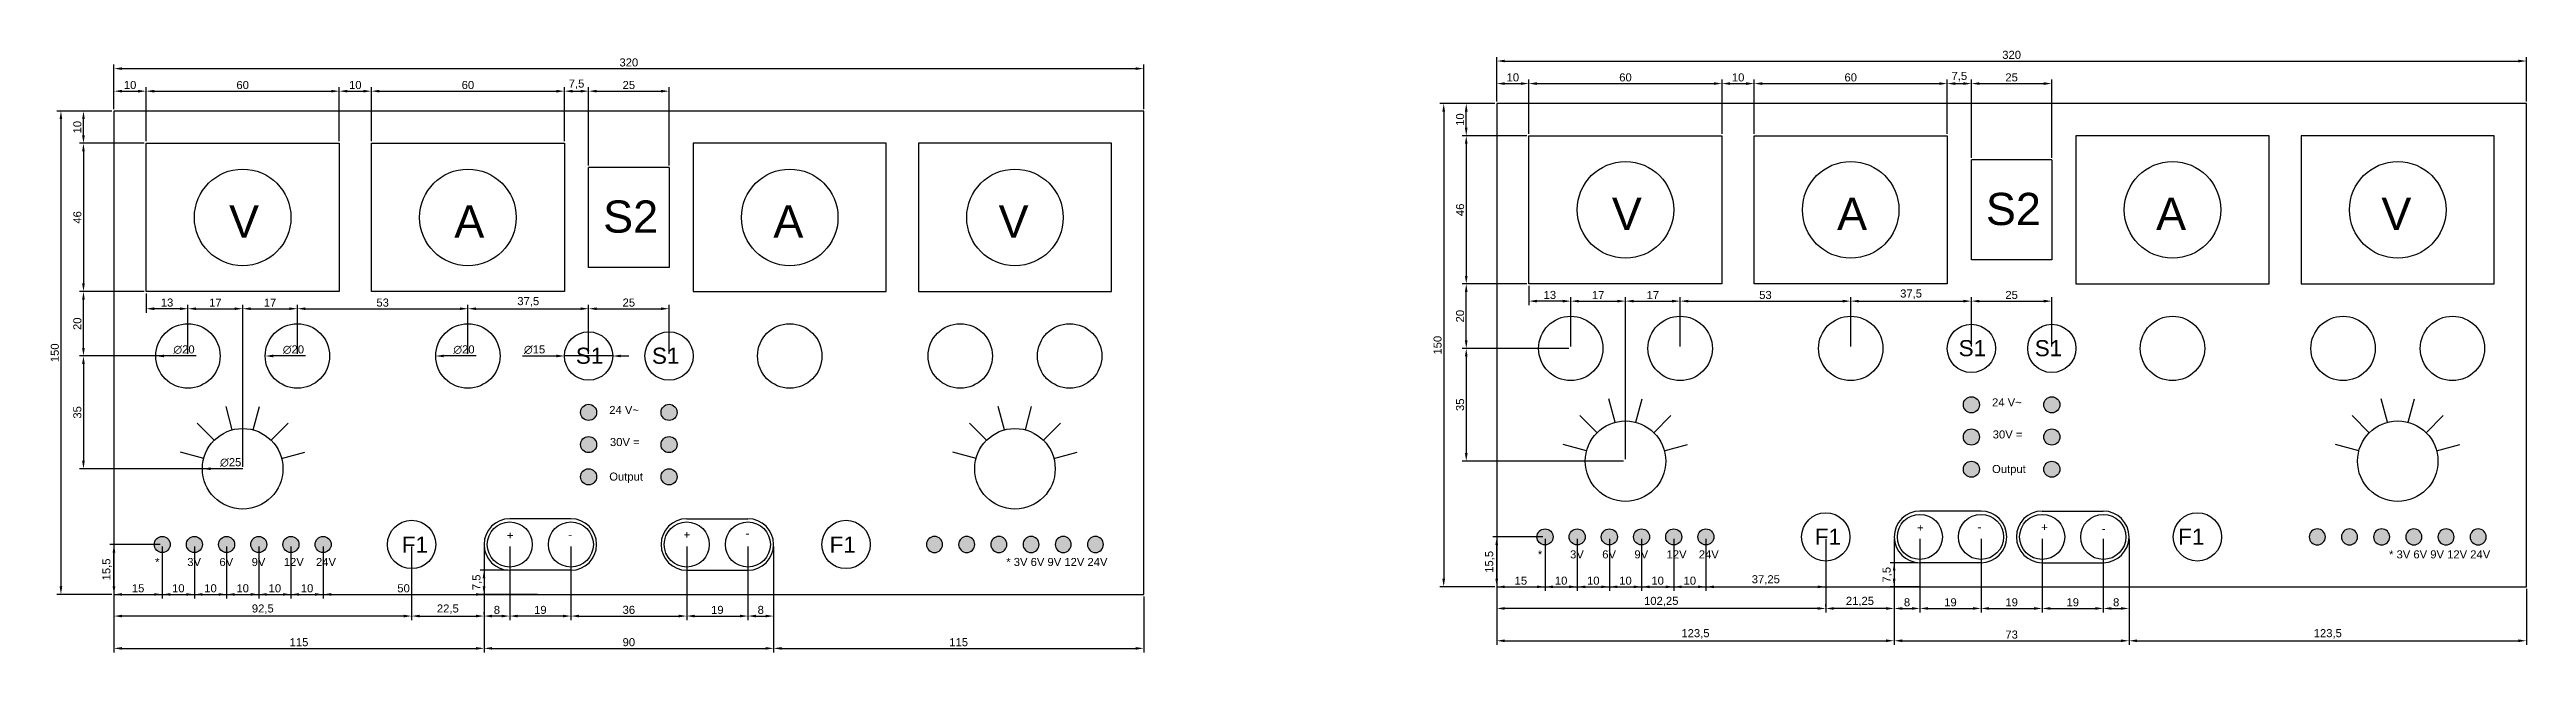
# Model space of a CAD drawing. Header units: millimetres. Extents: x 475 to 4099, y 1633 to 3451.
# Drawn here: x 475 to 1245, y 1633 to 1821 of the extents above; entities that cross this region are included whole.
import ezdxf

# ---------------------------------------------------------------- set-up
doc = ezdxf.new("R2010")
doc.units = ezdxf.units.MM
doc.layers.add('Bemassung', color=80, linetype='Continuous')
doc.layers.add('Kanten', color=7, linetype='Continuous')
doc.styles.get("Standard").update_dxf_attribs({"font": 'arial.ttf'})
doc.dimstyles.new('ISO-25', dxfattribs={"dimtxt": 2.5, "dimasz": 2.5, "dimexe": 1.25, "dimexo": 0.625, "dimtad": 1, "dimtxsty": 'Standard', "dimcen": 2.5, "dimadec": 0, "dimazin": 0, "dimtfac": 1, "dimtmove": 0, "dimatfit": 3, "dimfxl": 1, "dimarcsym": 0})

msp = doc.modelspace()

# ---------------------------------------------------------------- texts
at = {"char_height": 10}
for s, insert, attachment_point in [('V', (531.237, 1772.188), 1), ('A', (601.237, 1772.188), 1), ('S2', (647.485, 1773.694), 1), ('A', (709.698, 1772.188), 3), ('V', (779.698, 1772.188), 3), ('V', (960.955, 1774.547), 1), ('A', (1030.955, 1774.547), 1), ('S2', (1077.203, 1776.053), 1), ('A', (1139.416, 1774.547), 3), ('V', (1209.416, 1774.547), 3)]:
    msp.add_mtext_dynamic_manual_height_columns(s, width=13.16423, gutter_width=12.5, heights=[9.423], dxfattribs=dict(at, insert=insert, attachment_point=attachment_point))
at = {"layer": 'Bemassung', "char_height": 2.5, "attachment_point": 1}
for s, width, heights, insert in [('+', 4.18126, [2.5], (1055.815, 1673.365)), ('-', 2.92919, [0], (1074.632, 1673.651)), ('+', 4.18126, [2.5], (1094.373, 1673.556)), ('-', 2.92919, [0], (1113.195, 1673.079))]:
    msp.add_mtext_dynamic_manual_height_columns(s, width=width, gutter_width=12.5, heights=heights, dxfattribs=dict(at, insert=insert))
at = {"layer": 'Kanten'}
for s, width, heights, insert, char_height, attachment_point in [('S1', 5, [0], (639.007, 1728.001), 5, 1), ('S1', 5, [0], (671.194, 1728.001), 5, 3), ('S1', 5, [0], (1068.726, 1730.36), 5, 1), ('S1', 5, [0], (1100.912, 1730.36), 5, 3), ('24 V~', 12.32226, [0], (649.387, 1709.927), 2.5, 1), ('24 V~', 12.32226, [0], (1079.106, 1712.286), 2.5, 1), ('30V =', 11.78651, [0], (1079.32, 1702.327), 2.5, 1), ('30V =', 11.78651, [0], (649.602, 1699.968), 2.5, 1), ('Output', 12.53656, [0], (649.387, 1689.243), 2.5, 1), ('Output', 12.53656, [0], (1079.106, 1691.602), 2.5, 1), ('+', 4.18126, [2.5], (617.563, 1671.006), 2.5, 1), ('+', 4.18126, [2.5], (672.496, 1671.197), 2.5, 1), ('F1', 5, [0], (1024.019, 1671.86), 5, 1), ('F1', 5, [0], (1145.106, 1671.86), 5, 3), ('\\pi-10,l10;*^I3V^I6V^I9V^I12V^I24V', 59.14975, [0], (508.249, 1662.746), 2.5, 1), ('F1', 5, [0], (584.911, 1669.401), 5, 1), ('-', 2.92919, [0], (636.653, 1671.292), 2.5, 1), ('-', 2.92919, [0], (691.765, 1671.695), 2.5, 1), ('F1', 5, [0], (726.023, 1669.401), 5, 3), ('\\pi-10,l10;*^I3V^I6V^I9V^I12V^I24V', 59.14975, [0], (804.213, 1662.746), 2.5, 3), ('\\pi-10,l10;*^I3V^I6V^I9V^I12V^I24V', 59.14975, [0], (937.968, 1665.105), 2.5, 1), ('\\pi-10,l10;*^I3V^I6V^I9V^I12V^I24V', 59.14975, [0], (1233.931, 1665.105), 2.5, 3)]:
    msp.add_mtext_dynamic_manual_height_columns(s, width=width, gutter_width=12.5, heights=heights, dxfattribs=dict(at, insert=insert, char_height=char_height, attachment_point=attachment_point))

# ---------------------------------------------------------------- blocks, each defined once
blk = doc.blocks.new('*D45')
at = {"layer": 'Bemassung', "color": 0, "lineweight": -2, "transparency": 16777216}
for p, q in [((935.19, 1794.41), (935.19, 1811.21)), ((937.69, 1809.96), (992.69, 1809.96)), ((995.19, 1794.41), (995.19, 1811.21))]:
    blk.add_line(p, q, dxfattribs=at)
at = {"layer": 'Bemassung', "color": 0, "transparency": 16777216}
for points in [[(937.69, 1810.38), (937.69, 1809.55), (935.19, 1809.96)], [(992.69, 1810.38), (992.69, 1809.55), (995.19, 1809.96)]]:
    blk.add_solid(points, dxfattribs=at)
at = {"layer": 'Defpoints', "color": 0, "transparency": 16777216}
for p in [(995.19, 1809.96), (935.19, 1793.78), (995.19, 1793.78)]:
    blk.add_point(p, dxfattribs=at)
at = {"layer": 'Bemassung', "color": 0, "transparency": 16777216, "insert": (965.19, 1811.87), "char_height": 2.5, "attachment_point": 5}
blk.add_mtext('60', dxfattribs=at)
blk = doc.blocks.new('*D46')
at = {"layer": 'Bemassung', "color": 0, "lineweight": -2, "transparency": 16777216}
for p, q in [((934.56, 1793.78), (914.46, 1793.78)), ((915.71, 1791.28), (915.71, 1750.28)), ((934.56, 1747.78), (914.46, 1747.78))]:
    blk.add_line(p, q, dxfattribs=at)
at = {"layer": 'Bemassung', "color": 0, "transparency": 16777216}
for points in [[(915.29, 1791.28), (916.12, 1791.28), (915.71, 1793.78)], [(915.29, 1750.28), (916.12, 1750.28), (915.71, 1747.78)]]:
    blk.add_solid(points, dxfattribs=at)
at = {"layer": 'Defpoints', "color": 0, "transparency": 16777216}
for p in [(935.19, 1793.78), (915.71, 1747.78), (935.19, 1747.78)]:
    blk.add_point(p, dxfattribs=at)
at = {"layer": 'Bemassung', "color": 0, "transparency": 16777216, "insert": (913.8, 1770.78), "char_height": 2.5, "attachment_point": 5, "rotation": 90}
blk.add_mtext('46', dxfattribs=at)
blk = doc.blocks.new('*D47')
at = {"layer": 'Bemassung', "color": 0, "lineweight": -2, "transparency": 16777216}
for p, q in [((924.56, 1803.78), (914.46, 1803.78)), ((915.71, 1796.28), (915.71, 1801.28)), ((934.56, 1793.78), (914.46, 1793.78))]:
    blk.add_line(p, q, dxfattribs=at)
at = {"layer": 'Bemassung', "color": 0, "transparency": 16777216}
for points in [[(915.29, 1801.28), (916.12, 1801.28), (915.71, 1803.78)], [(915.29, 1796.28), (916.12, 1796.28), (915.71, 1793.78)]]:
    blk.add_solid(points, dxfattribs=at)
at = {"layer": 'Defpoints', "color": 0, "transparency": 16777216}
for p in [(915.71, 1803.78), (925.19, 1803.78), (935.19, 1793.78)]:
    blk.add_point(p, dxfattribs=at)
at = {"layer": 'Bemassung', "color": 0, "transparency": 16777216, "insert": (913.8, 1798.78), "char_height": 2.5, "attachment_point": 5, "rotation": 90}
blk.add_mtext('10', dxfattribs=at)
blk = doc.blocks.new('*D48')
at = {"layer": 'Bemassung', "color": 0, "lineweight": -2, "transparency": 16777216}
for p, q in [((934.56, 1747.78), (914.46, 1747.78)), ((915.71, 1730.28), (915.71, 1745.28)), ((947.56, 1727.78), (914.46, 1727.78))]:
    blk.add_line(p, q, dxfattribs=at)
at = {"layer": 'Bemassung', "color": 0, "transparency": 16777216}
for points in [[(915.29, 1745.28), (916.12, 1745.28), (915.71, 1747.78)], [(915.29, 1730.28), (916.12, 1730.28), (915.71, 1727.78)]]:
    blk.add_solid(points, dxfattribs=at)
at = {"layer": 'Defpoints', "color": 0, "transparency": 16777216}
for p in [(915.71, 1747.78), (935.19, 1747.78), (948.19, 1727.78)]:
    blk.add_point(p, dxfattribs=at)
at = {"layer": 'Bemassung', "color": 0, "transparency": 16777216, "insert": (913.8, 1737.78), "char_height": 2.5, "attachment_point": 5, "rotation": 90}
blk.add_mtext('20', dxfattribs=at)
blk = doc.blocks.new('*D49')
at = {"layer": 'Bemassung', "color": 0, "lineweight": -2, "transparency": 16777216}
for p, q in [((946.94, 1727.78), (914.46, 1727.78)), ((915.71, 1725.28), (915.71, 1695.28)), ((964.56, 1692.78), (914.46, 1692.78))]:
    blk.add_line(p, q, dxfattribs=at)
at = {"layer": 'Bemassung', "color": 0, "transparency": 16777216}
for points in [[(915.29, 1725.28), (916.12, 1725.28), (915.71, 1727.78)], [(915.29, 1695.28), (916.12, 1695.28), (915.71, 1692.78)]]:
    blk.add_solid(points, dxfattribs=at)
at = {"layer": 'Defpoints', "color": 0, "transparency": 16777216}
for p in [(947.56, 1727.78), (915.71, 1692.78), (965.19, 1692.78)]:
    blk.add_point(p, dxfattribs=at)
at = {"layer": 'Bemassung', "color": 0, "transparency": 16777216, "insert": (913.8, 1710.28), "char_height": 2.5, "attachment_point": 5, "rotation": 90}
blk.add_mtext('35', dxfattribs=at)
blk = doc.blocks.new('*D50')
at = {"layer": 'Bemassung', "color": 0, "lineweight": -2, "transparency": 16777216}
for p, q in [((965.19, 1693.41), (965.19, 1743.7)), ((967.69, 1742.45), (979.69, 1742.45)), ((982.19, 1728.41), (982.19, 1743.7))]:
    blk.add_line(p, q, dxfattribs=at)
at = {"layer": 'Bemassung', "color": 0, "transparency": 16777216}
for points in [[(967.69, 1742.86), (967.69, 1742.03), (965.19, 1742.45)], [(979.69, 1742.86), (979.69, 1742.03), (982.19, 1742.45)]]:
    blk.add_solid(points, dxfattribs=at)
at = {"layer": 'Defpoints', "color": 0, "transparency": 16777216}
for p in [(982.19, 1742.45), (982.19, 1727.78), (965.19, 1692.78)]:
    blk.add_point(p, dxfattribs=at)
at = {"layer": 'Bemassung', "color": 0, "transparency": 16777216, "insert": (973.69, 1744.33), "char_height": 2.5, "attachment_point": 5}
blk.add_mtext('17', dxfattribs=at)
blk = doc.blocks.new('*D51')
at = {"layer": 'Bemassung', "color": 0, "lineweight": -2, "transparency": 16777216}
for p, q in [((948.19, 1728.41), (948.19, 1743.7)), ((950.69, 1742.45), (962.69, 1742.45)), ((965.19, 1693.41), (965.19, 1743.7))]:
    blk.add_line(p, q, dxfattribs=at)
at = {"layer": 'Bemassung', "color": 0, "transparency": 16777216}
for points in [[(950.69, 1742.86), (950.69, 1742.03), (948.19, 1742.45)], [(962.69, 1742.86), (962.69, 1742.03), (965.19, 1742.45)]]:
    blk.add_solid(points, dxfattribs=at)
at = {"layer": 'Defpoints', "color": 0, "transparency": 16777216}
for p in [(965.19, 1742.45), (948.19, 1727.78), (965.19, 1692.78)]:
    blk.add_point(p, dxfattribs=at)
at = {"layer": 'Bemassung', "color": 0, "transparency": 16777216, "insert": (956.69, 1744.33), "char_height": 2.5, "attachment_point": 5}
blk.add_mtext('17', dxfattribs=at)
blk = doc.blocks.new('*D52')
at = {"layer": 'Bemassung', "color": 0, "lineweight": -2, "transparency": 16777216}
for p, q in [((995.19, 1794.41), (995.19, 1811.21)), ((997.69, 1809.96), (1002.69, 1809.96)), ((1005.19, 1794.41), (1005.19, 1811.21))]:
    blk.add_line(p, q, dxfattribs=at)
at = {"layer": 'Bemassung', "color": 0, "transparency": 16777216}
for points in [[(997.69, 1810.38), (997.69, 1809.55), (995.19, 1809.96)], [(1002.69, 1810.38), (1002.69, 1809.55), (1005.19, 1809.96)]]:
    blk.add_solid(points, dxfattribs=at)
at = {"layer": 'Defpoints', "color": 0, "transparency": 16777216}
for p in [(1005.19, 1809.96), (995.19, 1793.78), (1005.19, 1793.78)]:
    blk.add_point(p, dxfattribs=at)
at = {"layer": 'Bemassung', "color": 0, "transparency": 16777216, "insert": (1000.19, 1811.87), "char_height": 2.5, "attachment_point": 5}
blk.add_mtext('10', dxfattribs=at)
blk = doc.blocks.new('*D53')
at = {"layer": 'Bemassung', "color": 0, "lineweight": -2, "transparency": 16777216}
for p, q in [((1005.19, 1794.41), (1005.19, 1811.21)), ((1007.69, 1809.96), (1062.69, 1809.96)), ((1065.19, 1794.41), (1065.19, 1811.21))]:
    blk.add_line(p, q, dxfattribs=at)
at = {"layer": 'Bemassung', "color": 0, "transparency": 16777216}
for points in [[(1007.69, 1810.38), (1007.69, 1809.55), (1005.19, 1809.96)], [(1062.69, 1810.38), (1062.69, 1809.55), (1065.19, 1809.96)]]:
    blk.add_solid(points, dxfattribs=at)
at = {"layer": 'Defpoints', "color": 0, "transparency": 16777216}
for p in [(1065.19, 1809.96), (1005.19, 1793.78), (1065.19, 1793.78)]:
    blk.add_point(p, dxfattribs=at)
at = {"layer": 'Bemassung', "color": 0, "transparency": 16777216, "insert": (1035.19, 1811.87), "char_height": 2.5, "attachment_point": 5}
blk.add_mtext('60', dxfattribs=at)
blk = doc.blocks.new('*D54')
at = {"layer": 'Bemassung', "color": 0, "lineweight": -2, "transparency": 16777216}
for p, q in [((935.19, 1747.16), (935.19, 1741.2)), ((945.69, 1742.45), (937.69, 1742.45)), ((948.19, 1728.41), (948.19, 1743.7))]:
    blk.add_line(p, q, dxfattribs=at)
at = {"layer": 'Bemassung', "color": 0, "transparency": 16777216}
for points in [[(937.69, 1742.86), (937.69, 1742.03), (935.19, 1742.45)], [(945.69, 1742.86), (945.69, 1742.03), (948.19, 1742.45)]]:
    blk.add_solid(points, dxfattribs=at)
at = {"layer": 'Defpoints', "color": 0, "transparency": 16777216}
for p in [(935.19, 1747.78), (935.19, 1742.45), (948.19, 1727.78)]:
    blk.add_point(p, dxfattribs=at)
at = {"layer": 'Bemassung', "color": 0, "transparency": 16777216, "insert": (941.69, 1744.35), "char_height": 2.5, "attachment_point": 5}
blk.add_mtext('13', dxfattribs=at)
blk = doc.blocks.new('*D55')
at = {"layer": 'Bemassung', "color": 0, "lineweight": -2, "transparency": 16777216}
for p, q in [((982.19, 1728.41), (982.19, 1743.7)), ((984.69, 1742.45), (1032.69, 1742.45)), ((1035.19, 1728.41), (1035.19, 1743.7))]:
    blk.add_line(p, q, dxfattribs=at)
at = {"layer": 'Bemassung', "color": 0, "transparency": 16777216}
for points in [[(984.69, 1742.86), (984.69, 1742.03), (982.19, 1742.45)], [(1032.69, 1742.86), (1032.69, 1742.03), (1035.19, 1742.45)]]:
    blk.add_solid(points, dxfattribs=at)
at = {"layer": 'Defpoints', "color": 0, "transparency": 16777216}
for p in [(1035.19, 1742.45), (982.19, 1727.78), (1035.19, 1727.78)]:
    blk.add_point(p, dxfattribs=at)
at = {"layer": 'Bemassung', "color": 0, "transparency": 16777216, "insert": (1008.69, 1744.35), "char_height": 2.5, "attachment_point": 5}
blk.add_mtext('53', dxfattribs=at)
blk = doc.blocks.new('*D56')
at = {"layer": 'Bemassung', "color": 0, "lineweight": -2, "transparency": 16777216}
for p, q in [((924.56, 1803.78), (907.46, 1803.78)), ((908.71, 1801.28), (908.71, 1656.28)), ((924.56, 1653.78), (907.46, 1653.78))]:
    blk.add_line(p, q, dxfattribs=at)
at = {"layer": 'Bemassung', "color": 0, "transparency": 16777216}
for points in [[(908.29, 1801.28), (909.12, 1801.28), (908.71, 1803.78)], [(908.29, 1656.28), (909.12, 1656.28), (908.71, 1653.78)]]:
    blk.add_solid(points, dxfattribs=at)
at = {"layer": 'Defpoints', "color": 0, "transparency": 16777216}
for p in [(925.19, 1803.78), (908.71, 1653.78), (925.19, 1653.78)]:
    blk.add_point(p, dxfattribs=at)
at = {"layer": 'Bemassung', "color": 0, "transparency": 16777216, "insert": (906.8, 1728.78), "char_height": 2.5, "attachment_point": 5, "rotation": 90}
blk.add_mtext('150', dxfattribs=at)
blk = doc.blocks.new('*D57')
at = {"layer": 'Bemassung', "color": 0, "lineweight": -2, "transparency": 16777216}
for p, q in [((925.19, 1804.41), (925.19, 1811.21)), ((927.69, 1809.96), (932.69, 1809.96)), ((935.19, 1804.41), (935.19, 1811.21))]:
    blk.add_line(p, q, dxfattribs=at)
at = {"layer": 'Bemassung', "color": 0, "transparency": 16777216}
for points in [[(927.69, 1810.38), (927.69, 1809.55), (925.19, 1809.96)], [(932.69, 1810.38), (932.69, 1809.55), (935.19, 1809.96)]]:
    blk.add_solid(points, dxfattribs=at)
at = {"layer": 'Defpoints', "color": 0, "transparency": 16777216}
for p in [(935.19, 1809.96), (925.19, 1803.78), (935.19, 1803.78)]:
    blk.add_point(p, dxfattribs=at)
at = {"layer": 'Bemassung', "color": 0, "transparency": 16777216, "insert": (930.19, 1811.87), "char_height": 2.5, "attachment_point": 5}
blk.add_mtext('10', dxfattribs=at)
blk = doc.blocks.new('*D58')
at = {"layer": 'Bemassung', "color": 0, "lineweight": -2, "transparency": 16777216}
for p, q in [((925.19, 1804.41), (925.19, 1818.21)), ((927.69, 1816.96), (1242.69, 1816.96)), ((1245.19, 1804.41), (1245.19, 1818.21))]:
    blk.add_line(p, q, dxfattribs=at)
at = {"layer": 'Bemassung', "color": 0, "transparency": 16777216}
for points in [[(927.69, 1817.38), (927.69, 1816.55), (925.19, 1816.96)], [(1242.69, 1817.38), (1242.69, 1816.55), (1245.19, 1816.96)]]:
    blk.add_solid(points, dxfattribs=at)
at = {"layer": 'Defpoints', "color": 0, "transparency": 16777216}
for p in [(1245.19, 1816.96), (925.19, 1803.78), (1245.19, 1803.78)]:
    blk.add_point(p, dxfattribs=at)
at = {"layer": 'Bemassung', "color": 0, "transparency": 16777216, "insert": (1085.19, 1818.87), "char_height": 2.5, "attachment_point": 5}
blk.add_mtext('320', dxfattribs=at)
blk = doc.blocks.new('*D59')
at = {"layer": 'Bemassung', "color": 0, "lineweight": -2, "transparency": 16777216}
for p, q in [((1056.69, 1668.66), (1056.69, 1645.82)), ((1075.69, 1668.66), (1075.69, 1645.82)), ((1059.19, 1647.07), (1073.19, 1647.07))]:
    blk.add_line(p, q, dxfattribs=at)
at = {"layer": 'Bemassung', "color": 0, "transparency": 16777216}
for points in [[(1059.19, 1647.49), (1059.19, 1646.66), (1056.69, 1647.07)], [(1073.19, 1647.49), (1073.19, 1646.66), (1075.69, 1647.07)]]:
    blk.add_solid(points, dxfattribs=at)
at = {"layer": 'Defpoints', "color": 0, "transparency": 16777216}
for p in [(1056.69, 1669.28), (1075.69, 1669.28), (1075.69, 1647.07)]:
    blk.add_point(p, dxfattribs=at)
at = {"layer": 'Bemassung', "color": 0, "transparency": 16777216, "insert": (1066.19, 1648.97), "char_height": 2.5, "attachment_point": 5}
blk.add_mtext('19', dxfattribs=at)
blk = doc.blocks.new('*D60')
at = {"layer": 'Bemassung', "color": 0, "lineweight": -2, "transparency": 16777216}
for p, q in [((1075.69, 1668.66), (1075.69, 1645.82)), ((1094.69, 1668.66), (1094.69, 1645.82)), ((1078.19, 1647.07), (1092.19, 1647.07))]:
    blk.add_line(p, q, dxfattribs=at)
at = {"layer": 'Bemassung', "color": 0, "transparency": 16777216}
for points in [[(1078.19, 1647.49), (1078.19, 1646.66), (1075.69, 1647.07)], [(1092.19, 1647.49), (1092.19, 1646.66), (1094.69, 1647.07)]]:
    blk.add_solid(points, dxfattribs=at)
at = {"layer": 'Defpoints', "color": 0, "transparency": 16777216}
for p in [(1075.69, 1669.28), (1094.69, 1669.28), (1094.69, 1647.07)]:
    blk.add_point(p, dxfattribs=at)
at = {"layer": 'Bemassung', "color": 0, "transparency": 16777216, "insert": (1085.19, 1648.97), "char_height": 2.5, "attachment_point": 5}
blk.add_mtext('19', dxfattribs=at)
blk = doc.blocks.new('*D61')
at = {"layer": 'Bemassung', "color": 0, "lineweight": -2, "transparency": 16777216}
for p, q in [((1094.69, 1668.66), (1094.69, 1645.82)), ((1113.69, 1668.66), (1113.69, 1645.82)), ((1097.19, 1647.07), (1111.19, 1647.07))]:
    blk.add_line(p, q, dxfattribs=at)
at = {"layer": 'Bemassung', "color": 0, "transparency": 16777216}
for points in [[(1097.19, 1647.49), (1097.19, 1646.66), (1094.69, 1647.07)], [(1111.19, 1647.49), (1111.19, 1646.66), (1113.69, 1647.07)]]:
    blk.add_solid(points, dxfattribs=at)
at = {"layer": 'Defpoints', "color": 0, "transparency": 16777216}
for p in [(1094.69, 1669.28), (1113.69, 1669.28), (1113.69, 1647.07)]:
    blk.add_point(p, dxfattribs=at)
at = {"layer": 'Bemassung', "color": 0, "transparency": 16777216, "insert": (1104.19, 1648.97), "char_height": 2.5, "attachment_point": 5}
blk.add_mtext('19', dxfattribs=at)
blk = doc.blocks.new('*D62')
at = {"layer": 'Bemassung', "color": 0, "lineweight": -2, "transparency": 16777216}
for p, q in [((1048.69, 1668.66), (1048.69, 1635.79)), ((1121.69, 1668.66), (1121.69, 1635.79)), ((1051.19, 1637.04), (1119.19, 1637.04))]:
    blk.add_line(p, q, dxfattribs=at)
at = {"layer": 'Bemassung', "color": 0, "transparency": 16777216}
for points in [[(1051.19, 1637.46), (1051.19, 1636.63), (1048.69, 1637.04)], [(1119.19, 1637.46), (1119.19, 1636.63), (1121.69, 1637.04)]]:
    blk.add_solid(points, dxfattribs=at)
at = {"layer": 'Defpoints', "color": 0, "transparency": 16777216}
for p in [(1048.69, 1669.28), (1121.69, 1669.28), (1121.69, 1637.04)]:
    blk.add_point(p, dxfattribs=at)
at = {"layer": 'Bemassung', "color": 0, "transparency": 16777216, "insert": (1085.19, 1638.95), "char_height": 2.5, "attachment_point": 5}
blk.add_mtext('73', dxfattribs=at)
blk = doc.blocks.new('*D63')
at = {"layer": 'Bemassung', "color": 0, "lineweight": -2, "transparency": 16777216}
for p, q in [((1056.06, 1661.28), (1047.44, 1661.28)), ((1048.69, 1658.78), (1048.69, 1656.28)), ((1056.81, 1653.78), (1047.44, 1653.78))]:
    blk.add_line(p, q, dxfattribs=at)
at = {"layer": 'Bemassung', "color": 0, "transparency": 16777216}
for points in [[(1048.27, 1658.78), (1049.1, 1658.78), (1048.69, 1661.28)], [(1048.27, 1656.28), (1049.1, 1656.28), (1048.69, 1653.78)]]:
    blk.add_solid(points, dxfattribs=at)
at = {"layer": 'Defpoints', "color": 0, "transparency": 16777216}
for p in [(1056.69, 1661.28), (1048.69, 1653.78), (1057.44, 1653.78)]:
    blk.add_point(p, dxfattribs=at)
at = {"layer": 'Bemassung', "color": 0, "transparency": 16777216, "insert": (1046.56, 1657.53), "char_height": 2.5, "attachment_point": 5, "rotation": 90}
blk.add_mtext('7,5', dxfattribs=at)
blk = doc.blocks.new('*D92')
at = {"layer": 'Bemassung', "color": 0, "lineweight": -2, "transparency": 16777216}
for p, q in [((1035.19, 1728.41), (1035.19, 1743.7)), ((1037.69, 1742.45), (1070.19, 1742.45)), ((1072.69, 1728.41), (1072.69, 1743.7))]:
    blk.add_line(p, q, dxfattribs=at)
at = {"layer": 'Bemassung', "color": 0, "transparency": 16777216}
for points in [[(1037.69, 1742.86), (1037.69, 1742.03), (1035.19, 1742.45)], [(1070.19, 1742.86), (1070.19, 1742.03), (1072.69, 1742.45)]]:
    blk.add_solid(points, dxfattribs=at)
at = {"layer": 'Defpoints', "color": 0, "transparency": 16777216}
for p in [(1072.69, 1742.45), (1035.19, 1727.78), (1072.69, 1727.78)]:
    blk.add_point(p, dxfattribs=at)
at = {"layer": 'Bemassung', "color": 0, "transparency": 16777216, "insert": (1053.94, 1744.58), "char_height": 2.5, "attachment_point": 5}
blk.add_mtext('37,5', dxfattribs=at)
blk = doc.blocks.new('*D93')
at = {"layer": 'Bemassung', "color": 0, "lineweight": -2, "transparency": 16777216}
for p, q in [((1072.69, 1728.41), (1072.69, 1743.7)), ((1075.19, 1742.45), (1095.19, 1742.45)), ((1097.69, 1728.41), (1097.69, 1743.7))]:
    blk.add_line(p, q, dxfattribs=at)
at = {"layer": 'Bemassung', "color": 0, "transparency": 16777216}
for points in [[(1075.19, 1742.86), (1075.19, 1742.03), (1072.69, 1742.45)], [(1095.19, 1742.86), (1095.19, 1742.03), (1097.69, 1742.45)]]:
    blk.add_solid(points, dxfattribs=at)
at = {"layer": 'Defpoints', "color": 0, "transparency": 16777216}
for p in [(1097.69, 1742.45), (1072.69, 1727.78), (1097.69, 1727.78)]:
    blk.add_point(p, dxfattribs=at)
at = {"layer": 'Bemassung', "color": 0, "transparency": 16777216, "insert": (1085.19, 1744.35), "char_height": 2.5, "attachment_point": 5}
blk.add_mtext('25', dxfattribs=at)
blk = doc.blocks.new('*D94')
at = {"layer": 'Bemassung', "color": 0, "lineweight": -2, "transparency": 16777216}
for p, q in [((1065.19, 1794.41), (1065.19, 1811.21)), ((1067.69, 1809.96), (1070.19, 1809.96)), ((1072.69, 1786.91), (1072.69, 1811.21))]:
    blk.add_line(p, q, dxfattribs=at)
at = {"layer": 'Bemassung', "color": 0, "transparency": 16777216}
for points in [[(1067.69, 1810.38), (1067.69, 1809.55), (1065.19, 1809.96)], [(1070.19, 1810.38), (1070.19, 1809.55), (1072.69, 1809.96)]]:
    blk.add_solid(points, dxfattribs=at)
at = {"layer": 'Defpoints', "color": 0, "transparency": 16777216}
for p in [(1072.69, 1809.96), (1065.19, 1793.78), (1072.69, 1786.28)]:
    blk.add_point(p, dxfattribs=at)
at = {"layer": 'Bemassung', "color": 0, "transparency": 16777216, "insert": (1068.94, 1812.09), "char_height": 2.5, "attachment_point": 5}
blk.add_mtext('7,5', dxfattribs=at)
blk = doc.blocks.new('*D95')
at = {"layer": 'Bemassung', "color": 0, "lineweight": -2, "transparency": 16777216}
for p, q in [((1072.69, 1786.91), (1072.69, 1811.21)), ((1075.19, 1809.96), (1095.19, 1809.96)), ((1097.69, 1786.91), (1097.69, 1811.21))]:
    blk.add_line(p, q, dxfattribs=at)
at = {"layer": 'Bemassung', "color": 0, "transparency": 16777216}
for points in [[(1075.19, 1810.38), (1075.19, 1809.55), (1072.69, 1809.96)], [(1095.19, 1810.38), (1095.19, 1809.55), (1097.69, 1809.96)]]:
    blk.add_solid(points, dxfattribs=at)
at = {"layer": 'Defpoints', "color": 0, "transparency": 16777216}
for p in [(1097.69, 1809.96), (1072.69, 1786.28), (1097.69, 1786.28)]:
    blk.add_point(p, dxfattribs=at)
at = {"layer": 'Bemassung', "color": 0, "transparency": 16777216, "insert": (1085.19, 1811.87), "char_height": 2.5, "attachment_point": 5}
blk.add_mtext('25', dxfattribs=at)
blk = doc.blocks.new('*D96')
at = {"layer": 'Bemassung', "color": 0, "lineweight": -2, "transparency": 16777216}
for p, q in [((1048.69, 1668.03), (1048.69, 1635.79)), ((925.19, 1653.16), (925.19, 1635.79)), ((927.69, 1637.04), (1046.19, 1637.04))]:
    blk.add_line(p, q, dxfattribs=at)
at = {"layer": 'Bemassung', "color": 0, "transparency": 16777216}
for points in [[(927.69, 1637.46), (927.69, 1636.63), (925.19, 1637.04)], [(1046.19, 1637.46), (1046.19, 1636.63), (1048.69, 1637.04)]]:
    blk.add_solid(points, dxfattribs=at)
at = {"layer": 'Defpoints', "color": 0, "transparency": 16777216}
for p in [(1048.69, 1668.66), (925.19, 1653.78), (1048.69, 1637.04)]:
    blk.add_point(p, dxfattribs=at)
at = {"layer": 'Bemassung', "color": 0, "transparency": 16777216, "insert": (986.94, 1639.17), "char_height": 2.5, "attachment_point": 5}
blk.add_mtext('123,5', dxfattribs=at)
blk = doc.blocks.new('*D97')
at = {"layer": 'Bemassung', "color": 0, "lineweight": -2, "transparency": 16777216}
for p, q in [((1121.69, 1668.66), (1121.69, 1635.79)), ((1245.19, 1653.16), (1245.19, 1635.79)), ((1124.19, 1637.04), (1242.69, 1637.04))]:
    blk.add_line(p, q, dxfattribs=at)
at = {"layer": 'Bemassung', "color": 0, "transparency": 16777216}
for points in [[(1124.19, 1637.46), (1124.19, 1636.63), (1121.69, 1637.04)], [(1242.69, 1637.46), (1242.69, 1636.63), (1245.19, 1637.04)]]:
    blk.add_solid(points, dxfattribs=at)
at = {"layer": 'Defpoints', "color": 0, "transparency": 16777216}
for p in [(1121.69, 1669.28), (1245.19, 1653.78), (1245.19, 1637.04)]:
    blk.add_point(p, dxfattribs=at)
at = {"layer": 'Bemassung', "color": 0, "transparency": 16777216, "insert": (1183.44, 1639.17), "char_height": 2.5, "attachment_point": 5}
blk.add_mtext('123,5', dxfattribs=at)
blk = doc.blocks.new('*D98')
at = {"layer": 'Bemassung', "color": 0, "lineweight": -2, "transparency": 16777216}
for p, q in [((1027.44, 1668.66), (1027.44, 1645.82)), ((925.19, 1653.16), (925.19, 1645.82)), ((1024.94, 1647.07), (927.69, 1647.07))]:
    blk.add_line(p, q, dxfattribs=at)
at = {"layer": 'Bemassung', "color": 0, "transparency": 16777216}
for points in [[(927.69, 1647.49), (927.69, 1646.66), (925.19, 1647.07)], [(1024.94, 1647.49), (1024.94, 1646.66), (1027.44, 1647.07)]]:
    blk.add_solid(points, dxfattribs=at)
at = {"layer": 'Defpoints', "color": 0, "transparency": 16777216}
for p in [(1027.44, 1669.28), (925.19, 1653.78), (925.19, 1647.07)]:
    blk.add_point(p, dxfattribs=at)
at = {"layer": 'Bemassung', "color": 0, "transparency": 16777216, "insert": (976.31, 1649.2), "char_height": 2.5, "attachment_point": 5}
blk.add_mtext('102,25', dxfattribs=at)
blk = doc.blocks.new('*D99')
at = {"layer": 'Bemassung', "color": 0, "lineweight": -2, "transparency": 16777216}
for p, q in [((1048.69, 1668.18), (1048.69, 1645.82)), ((1027.44, 1647.7), (1027.44, 1648.32)), ((1046.19, 1647.07), (1029.94, 1647.07))]:
    blk.add_line(p, q, dxfattribs=at)
at = {"layer": 'Bemassung', "color": 0, "transparency": 16777216}
for points in [[(1029.94, 1647.49), (1029.94, 1646.66), (1027.44, 1647.07)], [(1046.19, 1647.49), (1046.19, 1646.66), (1048.69, 1647.07)]]:
    blk.add_solid(points, dxfattribs=at)
at = {"layer": 'Defpoints', "color": 0, "transparency": 16777216}
for p in [(1048.69, 1668.8), (1027.44, 1647.07), (1027.44, 1647.07)]:
    blk.add_point(p, dxfattribs=at)
at = {"layer": 'Bemassung', "color": 0, "transparency": 16777216, "insert": (1038.06, 1649.2), "char_height": 2.5, "attachment_point": 5}
blk.add_mtext('21,25', dxfattribs=at)
blk = doc.blocks.new('*U100')
at = {"layer": 'Kanten'}
for centre in [(-5, 0), (5, 0)]:
    blk.add_circle(centre, 2.5, dxfattribs=at)
blk = doc.blocks.new('*U101')
at = {"layer": 'Kanten', "color": 0, "linetype": 'ByBlock', "lineweight": -2, "transparency": 16777216}
for p in [(-40, 0), (-20, 0), (0, 0)]:
    blk.add_blockref('*U100', p, dxfattribs=at)
blk = doc.blocks.new('*U102')
at = {"layer": 'Kanten'}
for centre in [(-5, 0), (5, 0)]:
    blk.add_circle(centre, 2.5, dxfattribs=at)
blk = doc.blocks.new('*U103')
at = {"layer": 'Kanten', "color": 0, "linetype": 'ByBlock', "lineweight": -2, "transparency": 16777216}
for p in [(-40, 0), (-20, 0), (0, 0)]:
    blk.add_blockref('*U102', p, dxfattribs=at)
blk = doc.blocks.new('*D104')
at = {"layer": 'Bemassung', "color": 0, "lineweight": -2, "transparency": 16777216}
for p, q in [((925.19, 1668.66), (925.19, 1652.53)), ((940.19, 1668.66), (940.19, 1652.53)), ((927.69, 1653.78), (937.69, 1653.78))]:
    blk.add_line(p, q, dxfattribs=at)
at = {"layer": 'Bemassung', "color": 0, "transparency": 16777216}
for points in [[(927.69, 1654.2), (927.69, 1653.36), (925.19, 1653.78)], [(937.69, 1654.2), (937.69, 1653.36), (940.19, 1653.78)]]:
    blk.add_solid(points, dxfattribs=at)
at = {"layer": 'Defpoints', "color": 0, "transparency": 16777216}
for p in [(925.19, 1669.28), (940.19, 1669.28), (940.19, 1653.78)]:
    blk.add_point(p, dxfattribs=at)
at = {"layer": 'Bemassung', "color": 0, "transparency": 16777216, "insert": (932.69, 1655.68), "char_height": 2.5, "attachment_point": 5}
blk.add_mtext('15', dxfattribs=at)
blk = doc.blocks.new('*D105')
at = {"layer": 'Bemassung', "color": 0, "lineweight": -2, "transparency": 16777216}
for p, q in [((940.19, 1668.66), (940.19, 1652.53)), ((950.19, 1668.66), (950.19, 1652.53)), ((942.69, 1653.78), (947.69, 1653.78))]:
    blk.add_line(p, q, dxfattribs=at)
at = {"layer": 'Bemassung', "color": 0, "transparency": 16777216}
for points in [[(942.69, 1654.2), (942.69, 1653.36), (940.19, 1653.78)], [(947.69, 1654.2), (947.69, 1653.36), (950.19, 1653.78)]]:
    blk.add_solid(points, dxfattribs=at)
at = {"layer": 'Defpoints', "color": 0, "transparency": 16777216}
for p in [(940.19, 1669.28), (950.19, 1669.28), (950.19, 1653.78)]:
    blk.add_point(p, dxfattribs=at)
at = {"layer": 'Bemassung', "color": 0, "transparency": 16777216, "insert": (945.19, 1655.68), "char_height": 2.5, "attachment_point": 5}
blk.add_mtext('10', dxfattribs=at)
blk = doc.blocks.new('*D106')
at = {"layer": 'Bemassung', "color": 0, "lineweight": -2, "transparency": 16777216}
for p, q in [((990.19, 1668.66), (990.19, 1652.53)), ((1027.44, 1668.03), (1027.44, 1652.53)), ((992.69, 1653.78), (1024.94, 1653.78))]:
    blk.add_line(p, q, dxfattribs=at)
at = {"layer": 'Bemassung', "color": 0, "transparency": 16777216}
for points in [[(992.69, 1654.2), (992.69, 1653.36), (990.19, 1653.78)], [(1024.94, 1654.2), (1024.94, 1653.36), (1027.44, 1653.78)]]:
    blk.add_solid(points, dxfattribs=at)
at = {"layer": 'Defpoints', "color": 0, "transparency": 16777216}
for p in [(990.19, 1669.28), (1027.44, 1668.66), (1027.44, 1653.78)]:
    blk.add_point(p, dxfattribs=at)
at = {"layer": 'Bemassung', "color": 0, "transparency": 16777216, "insert": (1008.81, 1655.91), "char_height": 2.5, "attachment_point": 5}
blk.add_mtext('37,25', dxfattribs=at)
blk = doc.blocks.new('*D107')
at = {"layer": 'Bemassung', "color": 0, "lineweight": -2, "transparency": 16777216}
for p, q in [((950.19, 1668.66), (950.19, 1652.53)), ((960.19, 1668.66), (960.19, 1652.53)), ((952.69, 1653.78), (957.69, 1653.78))]:
    blk.add_line(p, q, dxfattribs=at)
at = {"layer": 'Bemassung', "color": 0, "transparency": 16777216}
for points in [[(952.69, 1654.2), (952.69, 1653.36), (950.19, 1653.78)], [(957.69, 1654.2), (957.69, 1653.36), (960.19, 1653.78)]]:
    blk.add_solid(points, dxfattribs=at)
at = {"layer": 'Defpoints', "color": 0, "transparency": 16777216}
for p in [(950.19, 1669.28), (960.19, 1669.28), (960.19, 1653.78)]:
    blk.add_point(p, dxfattribs=at)
at = {"layer": 'Bemassung', "color": 0, "transparency": 16777216, "insert": (955.19, 1655.68), "char_height": 2.5, "attachment_point": 5}
blk.add_mtext('10', dxfattribs=at)
blk = doc.blocks.new('*D108')
at = {"layer": 'Bemassung', "color": 0, "lineweight": -2, "transparency": 16777216}
for p, q in [((960.19, 1668.66), (960.19, 1652.53)), ((970.19, 1668.66), (970.19, 1652.53)), ((962.69, 1653.78), (967.69, 1653.78))]:
    blk.add_line(p, q, dxfattribs=at)
at = {"layer": 'Bemassung', "color": 0, "transparency": 16777216}
for points in [[(962.69, 1654.2), (962.69, 1653.36), (960.19, 1653.78)], [(967.69, 1654.2), (967.69, 1653.36), (970.19, 1653.78)]]:
    blk.add_solid(points, dxfattribs=at)
at = {"layer": 'Defpoints', "color": 0, "transparency": 16777216}
for p in [(960.19, 1669.28), (970.19, 1669.28), (970.19, 1653.78)]:
    blk.add_point(p, dxfattribs=at)
at = {"layer": 'Bemassung', "color": 0, "transparency": 16777216, "insert": (965.19, 1655.68), "char_height": 2.5, "attachment_point": 5}
blk.add_mtext('10', dxfattribs=at)
blk = doc.blocks.new('*D109')
at = {"layer": 'Bemassung', "color": 0, "lineweight": -2, "transparency": 16777216}
for p, q in [((970.19, 1668.66), (970.19, 1652.53)), ((980.19, 1668.66), (980.19, 1652.53)), ((972.69, 1653.78), (977.69, 1653.78))]:
    blk.add_line(p, q, dxfattribs=at)
at = {"layer": 'Bemassung', "color": 0, "transparency": 16777216}
for points in [[(972.69, 1654.2), (972.69, 1653.36), (970.19, 1653.78)], [(977.69, 1654.2), (977.69, 1653.36), (980.19, 1653.78)]]:
    blk.add_solid(points, dxfattribs=at)
at = {"layer": 'Defpoints', "color": 0, "transparency": 16777216}
for p in [(970.19, 1669.28), (980.19, 1669.28), (980.19, 1653.78)]:
    blk.add_point(p, dxfattribs=at)
at = {"layer": 'Bemassung', "color": 0, "transparency": 16777216, "insert": (975.19, 1655.68), "char_height": 2.5, "attachment_point": 5}
blk.add_mtext('10', dxfattribs=at)
blk = doc.blocks.new('*D110')
at = {"layer": 'Bemassung', "color": 0, "lineweight": -2, "transparency": 16777216}
for p, q in [((980.19, 1668.66), (980.19, 1652.53)), ((990.19, 1668.66), (990.19, 1652.53)), ((982.69, 1653.78), (987.69, 1653.78))]:
    blk.add_line(p, q, dxfattribs=at)
at = {"layer": 'Bemassung', "color": 0, "transparency": 16777216}
for points in [[(982.69, 1654.2), (982.69, 1653.36), (980.19, 1653.78)], [(987.69, 1654.2), (987.69, 1653.36), (990.19, 1653.78)]]:
    blk.add_solid(points, dxfattribs=at)
at = {"layer": 'Defpoints', "color": 0, "transparency": 16777216}
for p in [(980.19, 1669.28), (990.19, 1669.28), (990.19, 1653.78)]:
    blk.add_point(p, dxfattribs=at)
at = {"layer": 'Bemassung', "color": 0, "transparency": 16777216, "insert": (985.19, 1655.68), "char_height": 2.5, "attachment_point": 5}
blk.add_mtext('10', dxfattribs=at)
blk = doc.blocks.new('*D111')
at = {"layer": 'Bemassung', "color": 0, "lineweight": -2, "transparency": 16777216}
for p, q in [((939.56, 1669.28), (923.94, 1669.28)), ((925.19, 1656.28), (925.19, 1666.78)), ((924.56, 1653.78), (923.94, 1653.78))]:
    blk.add_line(p, q, dxfattribs=at)
at = {"layer": 'Bemassung', "color": 0, "transparency": 16777216}
for points in [[(924.77, 1666.78), (925.6, 1666.78), (925.19, 1669.28)], [(924.77, 1656.28), (925.6, 1656.28), (925.19, 1653.78)]]:
    blk.add_solid(points, dxfattribs=at)
at = {"layer": 'Defpoints', "color": 0, "transparency": 16777216}
for p in [(925.19, 1669.28), (940.19, 1669.28), (925.19, 1653.78)]:
    blk.add_point(p, dxfattribs=at)
at = {"layer": 'Bemassung', "color": 0, "transparency": 16777216, "insert": (923.06, 1661.53), "char_height": 2.5, "attachment_point": 5, "rotation": 90}
blk.add_mtext('15,5', dxfattribs=at)
blk = doc.blocks.new('*D112')
at = {"layer": 'Bemassung', "color": 0, "lineweight": -2, "transparency": 16777216}
for p, q in [((1113.69, 1668.66), (1113.69, 1645.82)), ((1121.69, 1668.66), (1121.69, 1645.82)), ((1116.19, 1647.07), (1119.19, 1647.07))]:
    blk.add_line(p, q, dxfattribs=at)
at = {"layer": 'Bemassung', "color": 0, "transparency": 16777216}
for points in [[(1116.19, 1647.49), (1116.19, 1646.66), (1113.69, 1647.07)], [(1119.19, 1647.49), (1119.19, 1646.66), (1121.69, 1647.07)]]:
    blk.add_solid(points, dxfattribs=at)
at = {"layer": 'Defpoints', "color": 0, "transparency": 16777216}
for p in [(1113.69, 1669.28), (1121.69, 1669.28), (1121.69, 1647.07)]:
    blk.add_point(p, dxfattribs=at)
at = {"layer": 'Bemassung', "color": 0, "transparency": 16777216, "insert": (1117.69, 1648.97), "char_height": 2.5, "attachment_point": 5}
blk.add_mtext('8', dxfattribs=at)
blk = doc.blocks.new('*D113')
at = {"layer": 'Bemassung', "color": 0, "lineweight": -2, "transparency": 16777216}
for p, q in [((1048.69, 1668.66), (1048.69, 1645.82)), ((1056.69, 1668.66), (1056.69, 1645.82)), ((1051.19, 1647.07), (1054.19, 1647.07))]:
    blk.add_line(p, q, dxfattribs=at)
at = {"layer": 'Bemassung', "color": 0, "transparency": 16777216}
for points in [[(1051.19, 1647.49), (1051.19, 1646.66), (1048.69, 1647.07)], [(1054.19, 1647.49), (1054.19, 1646.66), (1056.69, 1647.07)]]:
    blk.add_solid(points, dxfattribs=at)
at = {"layer": 'Defpoints', "color": 0, "transparency": 16777216}
for p in [(1048.69, 1669.28), (1056.69, 1669.28), (1056.69, 1647.07)]:
    blk.add_point(p, dxfattribs=at)
at = {"layer": 'Bemassung', "color": 0, "transparency": 16777216, "insert": (1052.69, 1648.97), "char_height": 2.5, "attachment_point": 5}
blk.add_mtext('8', dxfattribs=at)
blk = doc.blocks.new('*D125')
at = {"layer": 'Bemassung', "color": 0, "lineweight": -2, "transparency": 16777216}
for p, q in [((505.47, 1792.05), (505.47, 1808.86)), ((507.97, 1807.61), (562.97, 1807.61)), ((565.47, 1792.05), (565.47, 1808.86))]:
    blk.add_line(p, q, dxfattribs=at)
at = {"layer": 'Bemassung', "color": 0, "transparency": 16777216}
for points in [[(507.97, 1808.02), (507.97, 1807.19), (505.47, 1807.61)], [(562.97, 1808.02), (562.97, 1807.19), (565.47, 1807.61)]]:
    blk.add_solid(points, dxfattribs=at)
at = {"layer": 'Defpoints', "color": 0, "transparency": 16777216}
for p in [(565.47, 1807.61), (505.47, 1791.42), (565.47, 1791.42)]:
    blk.add_point(p, dxfattribs=at)
at = {"layer": 'Bemassung', "color": 0, "transparency": 16777216, "insert": (535.47, 1809.51), "char_height": 2.5, "attachment_point": 5}
blk.add_mtext('60', dxfattribs=at)
blk = doc.blocks.new('*D126')
at = {"layer": 'Bemassung', "color": 0, "lineweight": -2, "transparency": 16777216}
for p, q in [((504.84, 1791.42), (484.74, 1791.42)), ((485.99, 1788.92), (485.99, 1747.92)), ((504.84, 1745.42), (484.74, 1745.42))]:
    blk.add_line(p, q, dxfattribs=at)
at = {"layer": 'Bemassung', "color": 0, "transparency": 16777216}
for points in [[(485.57, 1788.92), (486.4, 1788.92), (485.99, 1791.42)], [(485.57, 1747.92), (486.4, 1747.92), (485.99, 1745.42)]]:
    blk.add_solid(points, dxfattribs=at)
at = {"layer": 'Defpoints', "color": 0, "transparency": 16777216}
for p in [(505.47, 1791.42), (485.99, 1745.42), (505.47, 1745.42)]:
    blk.add_point(p, dxfattribs=at)
at = {"layer": 'Bemassung', "color": 0, "transparency": 16777216, "insert": (484.09, 1768.42), "char_height": 2.5, "attachment_point": 5, "rotation": 90}
blk.add_mtext('46', dxfattribs=at)
blk = doc.blocks.new('*D127')
at = {"layer": 'Bemassung', "color": 0, "lineweight": -2, "transparency": 16777216}
for p, q in [((494.84, 1801.42), (484.74, 1801.42)), ((485.99, 1793.92), (485.99, 1798.92)), ((504.84, 1791.42), (484.74, 1791.42))]:
    blk.add_line(p, q, dxfattribs=at)
at = {"layer": 'Bemassung', "color": 0, "transparency": 16777216}
for points in [[(485.57, 1798.92), (486.4, 1798.92), (485.99, 1801.42)], [(485.57, 1793.92), (486.4, 1793.92), (485.99, 1791.42)]]:
    blk.add_solid(points, dxfattribs=at)
at = {"layer": 'Defpoints', "color": 0, "transparency": 16777216}
for p in [(485.99, 1801.42), (495.47, 1801.42), (505.47, 1791.42)]:
    blk.add_point(p, dxfattribs=at)
at = {"layer": 'Bemassung', "color": 0, "transparency": 16777216, "insert": (484.09, 1796.42), "char_height": 2.5, "attachment_point": 5, "rotation": 90}
blk.add_mtext('10', dxfattribs=at)
blk = doc.blocks.new('*D128')
at = {"layer": 'Bemassung', "color": 0, "lineweight": -2, "transparency": 16777216}
for p, q in [((504.84, 1745.42), (484.74, 1745.42)), ((485.99, 1727.92), (485.99, 1742.92)), ((517.84, 1725.42), (484.74, 1725.42))]:
    blk.add_line(p, q, dxfattribs=at)
at = {"layer": 'Bemassung', "color": 0, "transparency": 16777216}
for points in [[(485.57, 1742.92), (486.4, 1742.92), (485.99, 1745.42)], [(485.57, 1727.92), (486.4, 1727.92), (485.99, 1725.42)]]:
    blk.add_solid(points, dxfattribs=at)
at = {"layer": 'Defpoints', "color": 0, "transparency": 16777216}
for p in [(485.99, 1745.42), (505.47, 1745.42), (518.47, 1725.42)]:
    blk.add_point(p, dxfattribs=at)
at = {"layer": 'Bemassung', "color": 0, "transparency": 16777216, "insert": (484.09, 1735.42), "char_height": 2.5, "attachment_point": 5, "rotation": 90}
blk.add_mtext('20', dxfattribs=at)
blk = doc.blocks.new('*D129')
at = {"layer": 'Bemassung', "color": 0, "lineweight": -2, "transparency": 16777216}
for p, q in [((517.22, 1725.42), (484.74, 1725.42)), ((485.99, 1722.92), (485.99, 1692.92)), ((534.84, 1690.42), (484.74, 1690.42))]:
    blk.add_line(p, q, dxfattribs=at)
at = {"layer": 'Bemassung', "color": 0, "transparency": 16777216}
for points in [[(485.57, 1722.92), (486.4, 1722.92), (485.99, 1725.42)], [(485.57, 1692.92), (486.4, 1692.92), (485.99, 1690.42)]]:
    blk.add_solid(points, dxfattribs=at)
at = {"layer": 'Defpoints', "color": 0, "transparency": 16777216}
for p in [(517.84, 1725.42), (485.99, 1690.42), (535.47, 1690.42)]:
    blk.add_point(p, dxfattribs=at)
at = {"layer": 'Bemassung', "color": 0, "transparency": 16777216, "insert": (484.09, 1707.92), "char_height": 2.5, "attachment_point": 5, "rotation": 90}
blk.add_mtext('35', dxfattribs=at)
blk = doc.blocks.new('*D130')
at = {"layer": 'Bemassung', "color": 0, "lineweight": -2, "transparency": 16777216}
for p, q in [((535.47, 1691.05), (535.47, 1741.34)), ((537.97, 1740.09), (549.97, 1740.09)), ((552.47, 1726.05), (552.47, 1741.34))]:
    blk.add_line(p, q, dxfattribs=at)
at = {"layer": 'Bemassung', "color": 0, "transparency": 16777216}
for points in [[(537.97, 1740.51), (537.97, 1739.67), (535.47, 1740.09)], [(549.97, 1740.51), (549.97, 1739.67), (552.47, 1740.09)]]:
    blk.add_solid(points, dxfattribs=at)
at = {"layer": 'Defpoints', "color": 0, "transparency": 16777216}
for p in [(552.47, 1740.09), (552.47, 1725.42), (535.47, 1690.42)]:
    blk.add_point(p, dxfattribs=at)
at = {"layer": 'Bemassung', "color": 0, "transparency": 16777216, "insert": (543.97, 1741.97), "char_height": 2.5, "attachment_point": 5}
blk.add_mtext('17', dxfattribs=at)
blk = doc.blocks.new('*D131')
at = {"layer": 'Bemassung', "color": 0, "lineweight": -2, "transparency": 16777216}
for p, q in [((518.47, 1726.05), (518.47, 1741.34)), ((520.97, 1740.09), (532.97, 1740.09)), ((535.47, 1691.05), (535.47, 1741.34))]:
    blk.add_line(p, q, dxfattribs=at)
at = {"layer": 'Bemassung', "color": 0, "transparency": 16777216}
for points in [[(520.97, 1740.51), (520.97, 1739.67), (518.47, 1740.09)], [(532.97, 1740.51), (532.97, 1739.67), (535.47, 1740.09)]]:
    blk.add_solid(points, dxfattribs=at)
at = {"layer": 'Defpoints', "color": 0, "transparency": 16777216}
for p in [(535.47, 1740.09), (518.47, 1725.42), (535.47, 1690.42)]:
    blk.add_point(p, dxfattribs=at)
at = {"layer": 'Bemassung', "color": 0, "transparency": 16777216, "insert": (526.97, 1741.97), "char_height": 2.5, "attachment_point": 5}
blk.add_mtext('17', dxfattribs=at)
blk = doc.blocks.new('*D132')
at = {"layer": 'Bemassung', "color": 0, "lineweight": -2, "transparency": 16777216}
for p, q in [((565.47, 1792.05), (565.47, 1808.86)), ((567.97, 1807.61), (572.97, 1807.61)), ((575.47, 1792.05), (575.47, 1808.86))]:
    blk.add_line(p, q, dxfattribs=at)
at = {"layer": 'Bemassung', "color": 0, "transparency": 16777216}
for points in [[(567.97, 1808.02), (567.97, 1807.19), (565.47, 1807.61)], [(572.97, 1808.02), (572.97, 1807.19), (575.47, 1807.61)]]:
    blk.add_solid(points, dxfattribs=at)
at = {"layer": 'Defpoints', "color": 0, "transparency": 16777216}
for p in [(575.47, 1807.61), (565.47, 1791.42), (575.47, 1791.42)]:
    blk.add_point(p, dxfattribs=at)
at = {"layer": 'Bemassung', "color": 0, "transparency": 16777216, "insert": (570.47, 1809.51), "char_height": 2.5, "attachment_point": 5}
blk.add_mtext('10', dxfattribs=at)
blk = doc.blocks.new('*D133')
at = {"layer": 'Bemassung', "color": 0, "lineweight": -2, "transparency": 16777216}
for p, q in [((575.47, 1792.05), (575.47, 1808.86)), ((577.97, 1807.61), (632.97, 1807.61)), ((635.47, 1792.05), (635.47, 1808.86))]:
    blk.add_line(p, q, dxfattribs=at)
at = {"layer": 'Bemassung', "color": 0, "transparency": 16777216}
for points in [[(577.97, 1808.02), (577.97, 1807.19), (575.47, 1807.61)], [(632.97, 1808.02), (632.97, 1807.19), (635.47, 1807.61)]]:
    blk.add_solid(points, dxfattribs=at)
at = {"layer": 'Defpoints', "color": 0, "transparency": 16777216}
for p in [(635.47, 1807.61), (575.47, 1791.42), (635.47, 1791.42)]:
    blk.add_point(p, dxfattribs=at)
at = {"layer": 'Bemassung', "color": 0, "transparency": 16777216, "insert": (605.47, 1809.51), "char_height": 2.5, "attachment_point": 5}
blk.add_mtext('60', dxfattribs=at)
blk = doc.blocks.new('*D134')
at = {"layer": 'Bemassung', "color": 0, "lineweight": -2, "transparency": 16777216}
for p, q in [((505.47, 1744.8), (505.47, 1738.84)), ((515.97, 1740.09), (507.97, 1740.09)), ((518.47, 1726.05), (518.47, 1741.34))]:
    blk.add_line(p, q, dxfattribs=at)
at = {"layer": 'Bemassung', "color": 0, "transparency": 16777216}
for points in [[(507.97, 1740.51), (507.97, 1739.67), (505.47, 1740.09)], [(515.97, 1740.51), (515.97, 1739.67), (518.47, 1740.09)]]:
    blk.add_solid(points, dxfattribs=at)
at = {"layer": 'Defpoints', "color": 0, "transparency": 16777216}
for p in [(505.47, 1745.42), (505.47, 1740.09), (518.47, 1725.42)]:
    blk.add_point(p, dxfattribs=at)
at = {"layer": 'Bemassung', "color": 0, "transparency": 16777216, "insert": (511.97, 1741.99), "char_height": 2.5, "attachment_point": 5}
blk.add_mtext('13', dxfattribs=at)
blk = doc.blocks.new('*D135')
at = {"layer": 'Bemassung', "color": 0, "lineweight": -2, "transparency": 16777216}
for p, q in [((552.47, 1726.05), (552.47, 1741.34)), ((554.97, 1740.09), (602.97, 1740.09)), ((605.47, 1726.05), (605.47, 1741.34))]:
    blk.add_line(p, q, dxfattribs=at)
at = {"layer": 'Bemassung', "color": 0, "transparency": 16777216}
for points in [[(554.97, 1740.51), (554.97, 1739.67), (552.47, 1740.09)], [(602.97, 1740.51), (602.97, 1739.67), (605.47, 1740.09)]]:
    blk.add_solid(points, dxfattribs=at)
at = {"layer": 'Defpoints', "color": 0, "transparency": 16777216}
for p in [(605.47, 1740.09), (552.47, 1725.42), (605.47, 1725.42)]:
    blk.add_point(p, dxfattribs=at)
at = {"layer": 'Bemassung', "color": 0, "transparency": 16777216, "insert": (578.97, 1741.99), "char_height": 2.5, "attachment_point": 5}
blk.add_mtext('53', dxfattribs=at)
blk = doc.blocks.new('*D136')
at = {"layer": 'Bemassung', "color": 0, "lineweight": -2, "transparency": 16777216}
for p, q in [((494.84, 1801.42), (477.74, 1801.42)), ((478.99, 1798.92), (478.99, 1653.92)), ((494.84, 1651.42), (477.74, 1651.42))]:
    blk.add_line(p, q, dxfattribs=at)
at = {"layer": 'Bemassung', "color": 0, "transparency": 16777216}
for points in [[(478.57, 1798.92), (479.4, 1798.92), (478.99, 1801.42)], [(478.57, 1653.92), (479.4, 1653.92), (478.99, 1651.42)]]:
    blk.add_solid(points, dxfattribs=at)
at = {"layer": 'Defpoints', "color": 0, "transparency": 16777216}
for p in [(495.47, 1801.42), (478.99, 1651.42), (495.47, 1651.42)]:
    blk.add_point(p, dxfattribs=at)
at = {"layer": 'Bemassung', "color": 0, "transparency": 16777216, "insert": (477.09, 1726.42), "char_height": 2.5, "attachment_point": 5, "rotation": 90}
blk.add_mtext('150', dxfattribs=at)
blk = doc.blocks.new('*D137')
at = {"layer": 'Bemassung', "color": 0, "lineweight": -2, "transparency": 16777216}
for p, q in [((495.47, 1802.05), (495.47, 1808.86)), ((497.97, 1807.61), (502.97, 1807.61)), ((505.47, 1802.05), (505.47, 1808.86))]:
    blk.add_line(p, q, dxfattribs=at)
at = {"layer": 'Bemassung', "color": 0, "transparency": 16777216}
for points in [[(497.97, 1808.02), (497.97, 1807.19), (495.47, 1807.61)], [(502.97, 1808.02), (502.97, 1807.19), (505.47, 1807.61)]]:
    blk.add_solid(points, dxfattribs=at)
at = {"layer": 'Defpoints', "color": 0, "transparency": 16777216}
for p in [(495.47, 1801.42), (505.47, 1807.61), (505.47, 1801.42)]:
    blk.add_point(p, dxfattribs=at)
at = {"layer": 'Bemassung', "color": 0, "transparency": 16777216, "insert": (500.47, 1809.51), "char_height": 2.5, "attachment_point": 5}
blk.add_mtext('10', dxfattribs=at)
blk = doc.blocks.new('*D138')
at = {"layer": 'Bemassung', "color": 0, "lineweight": -2, "transparency": 16777216}
for p, q in [((495.47, 1802.05), (495.47, 1815.86)), ((497.97, 1814.61), (812.97, 1814.61)), ((815.47, 1802.05), (815.47, 1815.86))]:
    blk.add_line(p, q, dxfattribs=at)
at = {"layer": 'Bemassung', "color": 0, "transparency": 16777216}
for points in [[(497.97, 1815.02), (497.97, 1814.19), (495.47, 1814.61)], [(812.97, 1815.02), (812.97, 1814.19), (815.47, 1814.61)]]:
    blk.add_solid(points, dxfattribs=at)
at = {"layer": 'Defpoints', "color": 0, "transparency": 16777216}
for p in [(815.47, 1814.61), (495.47, 1801.42), (815.47, 1801.42)]:
    blk.add_point(p, dxfattribs=at)
at = {"layer": 'Bemassung', "color": 0, "transparency": 16777216, "insert": (655.47, 1816.51), "char_height": 2.5, "attachment_point": 5}
blk.add_mtext('320', dxfattribs=at)
blk = doc.blocks.new('*D139')
at = {"layer": 'Bemassung', "color": 0, "lineweight": -2, "transparency": 16777216}
for p, q in [((637.47, 1666.3), (637.47, 1643.46)), ((673.47, 1666.3), (673.47, 1643.46)), ((639.97, 1644.71), (670.97, 1644.71))]:
    blk.add_line(p, q, dxfattribs=at)
at = {"layer": 'Bemassung', "color": 0, "transparency": 16777216}
for points in [[(639.97, 1645.13), (639.97, 1644.3), (637.47, 1644.71)], [(670.97, 1645.13), (670.97, 1644.3), (673.47, 1644.71)]]:
    blk.add_solid(points, dxfattribs=at)
at = {"layer": 'Defpoints', "color": 0, "transparency": 16777216}
for p in [(637.47, 1666.92), (673.47, 1666.92), (673.47, 1644.71)]:
    blk.add_point(p, dxfattribs=at)
at = {"layer": 'Bemassung', "color": 0, "transparency": 16777216, "insert": (655.47, 1646.62), "char_height": 2.5, "attachment_point": 5}
blk.add_mtext('36', dxfattribs=at)
blk = doc.blocks.new('*D140')
at = {"layer": 'Bemassung', "color": 0, "lineweight": -2, "transparency": 16777216}
for p, q in [((673.47, 1666.3), (673.47, 1643.46)), ((692.47, 1666.3), (692.47, 1643.46)), ((675.97, 1644.71), (689.97, 1644.71))]:
    blk.add_line(p, q, dxfattribs=at)
at = {"layer": 'Bemassung', "color": 0, "transparency": 16777216}
for points in [[(675.97, 1645.13), (675.97, 1644.3), (673.47, 1644.71)], [(689.97, 1645.13), (689.97, 1644.3), (692.47, 1644.71)]]:
    blk.add_solid(points, dxfattribs=at)
at = {"layer": 'Defpoints', "color": 0, "transparency": 16777216}
for p in [(673.47, 1666.92), (692.47, 1666.92), (692.47, 1644.71)]:
    blk.add_point(p, dxfattribs=at)
at = {"layer": 'Bemassung', "color": 0, "transparency": 16777216, "insert": (682.97, 1646.61), "char_height": 2.5, "attachment_point": 5}
blk.add_mtext('19', dxfattribs=at)
blk = doc.blocks.new('*D141')
at = {"layer": 'Bemassung', "color": 0, "lineweight": -2, "transparency": 16777216}
for p, q in [((610.47, 1666.3), (610.47, 1633.44)), ((700.47, 1666.3), (700.47, 1633.44)), ((612.97, 1634.69), (697.97, 1634.69))]:
    blk.add_line(p, q, dxfattribs=at)
at = {"layer": 'Bemassung', "color": 0, "transparency": 16777216}
for points in [[(612.97, 1635.1), (612.97, 1634.27), (610.47, 1634.69)], [(697.97, 1635.1), (697.97, 1634.27), (700.47, 1634.69)]]:
    blk.add_solid(points, dxfattribs=at)
at = {"layer": 'Defpoints', "color": 0, "transparency": 16777216}
for p in [(610.47, 1666.92), (700.47, 1666.92), (700.47, 1634.69)]:
    blk.add_point(p, dxfattribs=at)
at = {"layer": 'Bemassung', "color": 0, "transparency": 16777216, "insert": (655.47, 1636.59), "char_height": 2.5, "attachment_point": 5}
blk.add_mtext('90', dxfattribs=at)
blk = doc.blocks.new('*D142')
at = {"layer": 'Bemassung', "color": 0, "lineweight": -2, "transparency": 16777216}
for p, q in [((617.84, 1658.92), (609.22, 1658.92)), ((610.47, 1656.42), (610.47, 1653.92)), ((627.09, 1651.42), (609.22, 1651.42))]:
    blk.add_line(p, q, dxfattribs=at)
at = {"layer": 'Bemassung', "color": 0, "transparency": 16777216}
for points in [[(610.05, 1656.42), (610.88, 1656.42), (610.47, 1658.92)], [(610.05, 1653.92), (610.88, 1653.92), (610.47, 1651.42)]]:
    blk.add_solid(points, dxfattribs=at)
at = {"layer": 'Defpoints', "color": 0, "transparency": 16777216}
for p in [(618.47, 1658.92), (610.47, 1651.42), (627.72, 1651.42)]:
    blk.add_point(p, dxfattribs=at)
at = {"layer": 'Bemassung', "color": 0, "transparency": 16777216, "insert": (608.34, 1655.17), "char_height": 2.5, "attachment_point": 5, "rotation": 90}
blk.add_mtext('7,5', dxfattribs=at)
blk = doc.blocks.new('*D143')
at = {"layer": 'Bemassung', "color": 0, "lineweight": -2, "transparency": 16777216}
for p, q in [((605.47, 1726.05), (605.47, 1741.34)), ((607.97, 1740.09), (640.47, 1740.09)), ((642.97, 1726.05), (642.97, 1741.34))]:
    blk.add_line(p, q, dxfattribs=at)
at = {"layer": 'Bemassung', "color": 0, "transparency": 16777216}
for points in [[(607.97, 1740.51), (607.97, 1739.67), (605.47, 1740.09)], [(640.47, 1740.51), (640.47, 1739.67), (642.97, 1740.09)]]:
    blk.add_solid(points, dxfattribs=at)
at = {"layer": 'Defpoints', "color": 0, "transparency": 16777216}
for p in [(642.97, 1740.09), (605.47, 1725.42), (642.97, 1725.42)]:
    blk.add_point(p, dxfattribs=at)
at = {"layer": 'Bemassung', "color": 0, "transparency": 16777216, "insert": (624.22, 1742.22), "char_height": 2.5, "attachment_point": 5}
blk.add_mtext('37,5', dxfattribs=at)
blk = doc.blocks.new('*D144')
at = {"layer": 'Bemassung', "color": 0, "lineweight": -2, "transparency": 16777216}
for p, q in [((642.97, 1726.05), (642.97, 1741.34)), ((645.47, 1740.09), (665.47, 1740.09)), ((667.97, 1726.05), (667.97, 1741.34))]:
    blk.add_line(p, q, dxfattribs=at)
at = {"layer": 'Bemassung', "color": 0, "transparency": 16777216}
for points in [[(645.47, 1740.51), (645.47, 1739.67), (642.97, 1740.09)], [(665.47, 1740.51), (665.47, 1739.67), (667.97, 1740.09)]]:
    blk.add_solid(points, dxfattribs=at)
at = {"layer": 'Defpoints', "color": 0, "transparency": 16777216}
for p in [(667.97, 1740.09), (642.97, 1725.42), (667.97, 1725.42)]:
    blk.add_point(p, dxfattribs=at)
at = {"layer": 'Bemassung', "color": 0, "transparency": 16777216, "insert": (655.47, 1741.99), "char_height": 2.5, "attachment_point": 5}
blk.add_mtext('25', dxfattribs=at)
blk = doc.blocks.new('*D145')
at = {"layer": 'Bemassung', "color": 0, "lineweight": -2, "transparency": 16777216}
for p, q in [((635.47, 1792.05), (635.47, 1808.86)), ((637.97, 1807.61), (640.47, 1807.61)), ((642.97, 1784.55), (642.97, 1808.86))]:
    blk.add_line(p, q, dxfattribs=at)
at = {"layer": 'Bemassung', "color": 0, "transparency": 16777216}
for points in [[(637.97, 1808.02), (637.97, 1807.19), (635.47, 1807.61)], [(640.47, 1808.02), (640.47, 1807.19), (642.97, 1807.61)]]:
    blk.add_solid(points, dxfattribs=at)
at = {"layer": 'Defpoints', "color": 0, "transparency": 16777216}
for p in [(642.97, 1807.61), (635.47, 1791.42), (642.97, 1783.92)]:
    blk.add_point(p, dxfattribs=at)
at = {"layer": 'Bemassung', "color": 0, "transparency": 16777216, "insert": (639.22, 1809.73), "char_height": 2.5, "attachment_point": 5}
blk.add_mtext('7,5', dxfattribs=at)
blk = doc.blocks.new('*D146')
at = {"layer": 'Bemassung', "color": 0, "lineweight": -2, "transparency": 16777216}
for p, q in [((642.97, 1784.55), (642.97, 1808.86)), ((645.47, 1807.61), (665.47, 1807.61)), ((667.97, 1784.55), (667.97, 1808.86))]:
    blk.add_line(p, q, dxfattribs=at)
at = {"layer": 'Bemassung', "color": 0, "transparency": 16777216}
for points in [[(645.47, 1808.02), (645.47, 1807.19), (642.97, 1807.61)], [(665.47, 1808.02), (665.47, 1807.19), (667.97, 1807.61)]]:
    blk.add_solid(points, dxfattribs=at)
at = {"layer": 'Defpoints', "color": 0, "transparency": 16777216}
for p in [(667.97, 1807.61), (642.97, 1783.92), (667.97, 1783.92)]:
    blk.add_point(p, dxfattribs=at)
at = {"layer": 'Bemassung', "color": 0, "transparency": 16777216, "insert": (655.47, 1809.51), "char_height": 2.5, "attachment_point": 5}
blk.add_mtext('25', dxfattribs=at)
blk = doc.blocks.new('*D147')
at = {"layer": 'Bemassung', "color": 0, "lineweight": -2, "transparency": 16777216}
for p, q in [((700.47, 1666.3), (700.47, 1633.44)), ((815.47, 1650.8), (815.47, 1633.44)), ((702.97, 1634.69), (812.97, 1634.69))]:
    blk.add_line(p, q, dxfattribs=at)
at = {"layer": 'Bemassung', "color": 0, "transparency": 16777216}
for points in [[(702.97, 1635.1), (702.97, 1634.27), (700.47, 1634.69)], [(812.97, 1635.1), (812.97, 1634.27), (815.47, 1634.69)]]:
    blk.add_solid(points, dxfattribs=at)
at = {"layer": 'Defpoints', "color": 0, "transparency": 16777216}
for p in [(700.47, 1666.92), (815.47, 1651.42), (815.47, 1634.69)]:
    blk.add_point(p, dxfattribs=at)
at = {"layer": 'Bemassung', "color": 0, "transparency": 16777216, "insert": (757.97, 1636.59), "char_height": 2.5, "attachment_point": 5}
blk.add_mtext('115', dxfattribs=at)
blk = doc.blocks.new('*U114')
at = {"layer": 'Kanten'}
for centre in [(-5, 0), (5, 0)]:
    blk.add_circle(centre, 2.5, dxfattribs=at)
blk = doc.blocks.new('*U115')
at = {"layer": 'Kanten', "color": 0, "linetype": 'ByBlock', "lineweight": -2, "transparency": 16777216}
for p in [(-40, 0), (-20, 0), (0, 0)]:
    blk.add_blockref('*U114', p, dxfattribs=at)
blk = doc.blocks.new('*U116')
at = {"layer": 'Kanten'}
for centre in [(-5, 0), (5, 0)]:
    blk.add_circle(centre, 2.5, dxfattribs=at)
blk = doc.blocks.new('*U117')
at = {"layer": 'Kanten', "color": 0, "linetype": 'ByBlock', "lineweight": -2, "transparency": 16777216}
for p in [(-40, 0), (-20, 0), (0, 0)]:
    blk.add_blockref('*U116', p, dxfattribs=at)
blk = doc.blocks.new('*D118')
at = {"layer": 'Bemassung', "color": 0, "lineweight": -2, "transparency": 16777216}
for p, q in [((495.47, 1666.3), (495.47, 1650.17)), ((510.47, 1666.3), (510.47, 1650.17)), ((497.97, 1651.42), (507.97, 1651.42))]:
    blk.add_line(p, q, dxfattribs=at)
at = {"layer": 'Bemassung', "color": 0, "transparency": 16777216}
for points in [[(497.97, 1651.84), (497.97, 1651.01), (495.47, 1651.42)], [(507.97, 1651.84), (507.97, 1651.01), (510.47, 1651.42)]]:
    blk.add_solid(points, dxfattribs=at)
at = {"layer": 'Defpoints', "color": 0, "transparency": 16777216}
for p in [(495.47, 1666.92), (510.47, 1666.92), (510.47, 1651.42)]:
    blk.add_point(p, dxfattribs=at)
at = {"layer": 'Bemassung', "color": 0, "transparency": 16777216, "insert": (502.97, 1653.32), "char_height": 2.5, "attachment_point": 5}
blk.add_mtext('15', dxfattribs=at)
blk = doc.blocks.new('*D119')
at = {"layer": 'Bemassung', "color": 0, "lineweight": -2, "transparency": 16777216}
for p, q in [((510.47, 1666.3), (510.47, 1650.17)), ((520.47, 1666.3), (520.47, 1650.17)), ((512.97, 1651.42), (517.97, 1651.42))]:
    blk.add_line(p, q, dxfattribs=at)
at = {"layer": 'Bemassung', "color": 0, "transparency": 16777216}
for points in [[(512.97, 1651.84), (512.97, 1651.01), (510.47, 1651.42)], [(517.97, 1651.84), (517.97, 1651.01), (520.47, 1651.42)]]:
    blk.add_solid(points, dxfattribs=at)
at = {"layer": 'Defpoints', "color": 0, "transparency": 16777216}
for p in [(510.47, 1666.92), (520.47, 1666.92), (520.47, 1651.42)]:
    blk.add_point(p, dxfattribs=at)
at = {"layer": 'Bemassung', "color": 0, "transparency": 16777216, "insert": (515.47, 1653.32), "char_height": 2.5, "attachment_point": 5}
blk.add_mtext('10', dxfattribs=at)
blk = doc.blocks.new('*D120')
at = {"layer": 'Bemassung', "color": 0, "lineweight": -2, "transparency": 16777216}
for p, q in [((520.47, 1666.3), (520.47, 1650.17)), ((530.47, 1666.3), (530.47, 1650.17)), ((522.97, 1651.42), (527.97, 1651.42))]:
    blk.add_line(p, q, dxfattribs=at)
at = {"layer": 'Bemassung', "color": 0, "transparency": 16777216}
for points in [[(522.97, 1651.84), (522.97, 1651.01), (520.47, 1651.42)], [(527.97, 1651.84), (527.97, 1651.01), (530.47, 1651.42)]]:
    blk.add_solid(points, dxfattribs=at)
at = {"layer": 'Defpoints', "color": 0, "transparency": 16777216}
for p in [(520.47, 1666.92), (530.47, 1666.92), (530.47, 1651.42)]:
    blk.add_point(p, dxfattribs=at)
at = {"layer": 'Bemassung', "color": 0, "transparency": 16777216, "insert": (525.47, 1653.32), "char_height": 2.5, "attachment_point": 5}
blk.add_mtext('10', dxfattribs=at)
blk = doc.blocks.new('*D121')
at = {"layer": 'Bemassung', "color": 0, "lineweight": -2, "transparency": 16777216}
for p, q in [((530.47, 1666.3), (530.47, 1650.17)), ((540.47, 1666.3), (540.47, 1650.17)), ((532.97, 1651.42), (537.97, 1651.42))]:
    blk.add_line(p, q, dxfattribs=at)
at = {"layer": 'Bemassung', "color": 0, "transparency": 16777216}
for points in [[(532.97, 1651.84), (532.97, 1651.01), (530.47, 1651.42)], [(537.97, 1651.84), (537.97, 1651.01), (540.47, 1651.42)]]:
    blk.add_solid(points, dxfattribs=at)
at = {"layer": 'Defpoints', "color": 0, "transparency": 16777216}
for p in [(530.47, 1666.92), (540.47, 1666.92), (540.47, 1651.42)]:
    blk.add_point(p, dxfattribs=at)
at = {"layer": 'Bemassung', "color": 0, "transparency": 16777216, "insert": (535.47, 1653.32), "char_height": 2.5, "attachment_point": 5}
blk.add_mtext('10', dxfattribs=at)
blk = doc.blocks.new('*D122')
at = {"layer": 'Bemassung', "color": 0, "lineweight": -2, "transparency": 16777216}
for p, q in [((540.47, 1666.3), (540.47, 1650.17)), ((550.47, 1666.3), (550.47, 1650.17)), ((542.97, 1651.42), (547.97, 1651.42))]:
    blk.add_line(p, q, dxfattribs=at)
at = {"layer": 'Bemassung', "color": 0, "transparency": 16777216}
for points in [[(542.97, 1651.84), (542.97, 1651.01), (540.47, 1651.42)], [(547.97, 1651.84), (547.97, 1651.01), (550.47, 1651.42)]]:
    blk.add_solid(points, dxfattribs=at)
at = {"layer": 'Defpoints', "color": 0, "transparency": 16777216}
for p in [(540.47, 1666.92), (550.47, 1666.92), (550.47, 1651.42)]:
    blk.add_point(p, dxfattribs=at)
at = {"layer": 'Bemassung', "color": 0, "transparency": 16777216, "insert": (545.47, 1653.32), "char_height": 2.5, "attachment_point": 5}
blk.add_mtext('10', dxfattribs=at)
blk = doc.blocks.new('*D123')
at = {"layer": 'Bemassung', "color": 0, "lineweight": -2, "transparency": 16777216}
for p, q in [((550.47, 1666.3), (550.47, 1650.17)), ((560.47, 1666.3), (560.47, 1650.17)), ((552.97, 1651.42), (557.97, 1651.42))]:
    blk.add_line(p, q, dxfattribs=at)
at = {"layer": 'Bemassung', "color": 0, "transparency": 16777216}
for points in [[(552.97, 1651.84), (552.97, 1651.01), (550.47, 1651.42)], [(557.97, 1651.84), (557.97, 1651.01), (560.47, 1651.42)]]:
    blk.add_solid(points, dxfattribs=at)
at = {"layer": 'Defpoints', "color": 0, "transparency": 16777216}
for p in [(550.47, 1666.92), (560.47, 1666.92), (560.47, 1651.42)]:
    blk.add_point(p, dxfattribs=at)
at = {"layer": 'Bemassung', "color": 0, "transparency": 16777216, "insert": (555.47, 1653.32), "char_height": 2.5, "attachment_point": 5}
blk.add_mtext('10', dxfattribs=at)
blk = doc.blocks.new('*D124')
at = {"layer": 'Bemassung', "color": 0, "lineweight": -2, "transparency": 16777216}
for p, q in [((509.84, 1666.92), (494.22, 1666.92)), ((495.47, 1653.92), (495.47, 1664.42)), ((494.84, 1651.42), (494.22, 1651.42))]:
    blk.add_line(p, q, dxfattribs=at)
at = {"layer": 'Bemassung', "color": 0, "transparency": 16777216}
for points in [[(495.05, 1664.42), (495.88, 1664.42), (495.47, 1666.92)], [(495.05, 1653.92), (495.88, 1653.92), (495.47, 1651.42)]]:
    blk.add_solid(points, dxfattribs=at)
at = {"layer": 'Defpoints', "color": 0, "transparency": 16777216}
for p in [(495.47, 1666.92), (510.47, 1666.92), (495.47, 1651.42)]:
    blk.add_point(p, dxfattribs=at)
at = {"layer": 'Bemassung', "color": 0, "transparency": 16777216, "insert": (493.34, 1659.17), "char_height": 2.5, "attachment_point": 5, "rotation": 90}
blk.add_mtext('15,5', dxfattribs=at)
blk = doc.blocks.new('*D148')
at = {"layer": 'Bemassung', "color": 0, "lineweight": -2, "transparency": 16777216}
for p, q in [((692.47, 1666.3), (692.47, 1643.46)), ((700.47, 1666.3), (700.47, 1643.46)), ((694.97, 1644.71), (697.97, 1644.71))]:
    blk.add_line(p, q, dxfattribs=at)
at = {"layer": 'Bemassung', "color": 0, "transparency": 16777216}
for points in [[(694.97, 1645.13), (694.97, 1644.3), (692.47, 1644.71)], [(697.97, 1645.13), (697.97, 1644.3), (700.47, 1644.71)]]:
    blk.add_solid(points, dxfattribs=at)
at = {"layer": 'Defpoints', "color": 0, "transparency": 16777216}
for p in [(692.47, 1666.92), (700.47, 1666.92), (700.47, 1644.71)]:
    blk.add_point(p, dxfattribs=at)
at = {"layer": 'Bemassung', "color": 0, "transparency": 16777216, "insert": (696.47, 1646.61), "char_height": 2.5, "attachment_point": 5}
blk.add_mtext('8', dxfattribs=at)
blk = doc.blocks.new('*D149')
at = {"layer": 'Bemassung', "color": 0, "lineweight": -2, "transparency": 16777216}
for p, q in [((610.47, 1666.3), (610.47, 1633.44)), ((495.47, 1650.8), (495.47, 1633.44)), ((497.97, 1634.69), (607.97, 1634.69))]:
    blk.add_line(p, q, dxfattribs=at)
at = {"layer": 'Bemassung', "color": 0, "transparency": 16777216}
for points in [[(497.97, 1635.1), (497.97, 1634.27), (495.47, 1634.69)], [(607.97, 1635.1), (607.97, 1634.27), (610.47, 1634.69)]]:
    blk.add_solid(points, dxfattribs=at)
at = {"layer": 'Defpoints', "color": 0, "transparency": 16777216}
for p in [(610.47, 1666.92), (495.47, 1651.42), (610.47, 1634.69)]:
    blk.add_point(p, dxfattribs=at)
at = {"layer": 'Bemassung', "color": 0, "transparency": 16777216, "insert": (552.97, 1636.59), "char_height": 2.5, "attachment_point": 5}
blk.add_mtext('115', dxfattribs=at)
blk = doc.blocks.new('*D150')
at = {"layer": 'Bemassung', "color": 0, "lineweight": -2, "transparency": 16777216}
for p, q in [((560.47, 1666.3), (560.47, 1650.17)), ((610.47, 1666.3), (610.47, 1650.17)), ((562.97, 1651.42), (607.97, 1651.42))]:
    blk.add_line(p, q, dxfattribs=at)
at = {"layer": 'Bemassung', "color": 0, "transparency": 16777216}
for points in [[(562.97, 1651.84), (562.97, 1651.01), (560.47, 1651.42)], [(607.97, 1651.84), (607.97, 1651.01), (610.47, 1651.42)]]:
    blk.add_solid(points, dxfattribs=at)
at = {"layer": 'Defpoints', "color": 0, "transparency": 16777216}
for p in [(560.47, 1666.92), (610.47, 1666.92), (610.47, 1651.42)]:
    blk.add_point(p, dxfattribs=at)
at = {"layer": 'Bemassung', "color": 0, "transparency": 16777216, "insert": (585.47, 1653.32), "char_height": 2.5, "attachment_point": 5}
blk.add_mtext('50', dxfattribs=at)
blk = doc.blocks.new('*D151')
at = {"layer": 'Bemassung', "color": 0, "lineweight": -2, "transparency": 16777216}
blk.add_line((521.01, 1725.42), (510.97, 1725.42), dxfattribs=at)
at = {"layer": 'Bemassung', "color": 0, "transparency": 16777216}
blk.add_solid([(510.97, 1725.84), (510.97, 1725.01), (508.47, 1725.42)], dxfattribs=at)
at = {"layer": 'Defpoints', "color": 0, "transparency": 16777216}
for p in [(508.47, 1725.42), (528.47, 1725.42)]:
    blk.add_point(p, dxfattribs=at)
at = {"layer": 'Bemassung', "color": 0, "transparency": 16777216, "insert": (517.24, 1727.39), "char_height": 2.5, "attachment_point": 5}
blk.add_mtext('∅20', dxfattribs=at)
blk = doc.blocks.new('*D152')
at = {"layer": 'Bemassung', "color": 0, "lineweight": -2, "transparency": 16777216}
blk.add_line((555.01, 1725.42), (544.97, 1725.42), dxfattribs=at)
at = {"layer": 'Bemassung', "color": 0, "transparency": 16777216}
blk.add_solid([(544.97, 1725.84), (544.97, 1725.01), (542.47, 1725.42)], dxfattribs=at)
at = {"layer": 'Defpoints', "color": 0, "transparency": 16777216}
for p in [(542.47, 1725.42), (562.47, 1725.42)]:
    blk.add_point(p, dxfattribs=at)
at = {"layer": 'Bemassung', "color": 0, "transparency": 16777216, "insert": (551.24, 1727.39), "char_height": 2.5, "attachment_point": 5}
blk.add_mtext('∅20', dxfattribs=at)
blk = doc.blocks.new('*D153')
at = {"layer": 'Bemassung', "color": 0, "lineweight": -2, "transparency": 16777216}
blk.add_line((535.54, 1690.42), (525.47, 1690.42), dxfattribs=at)
at = {"layer": 'Bemassung', "color": 0, "transparency": 16777216}
blk.add_solid([(525.47, 1690.84), (525.47, 1690.01), (522.97, 1690.42)], dxfattribs=at)
at = {"layer": 'Defpoints', "color": 0, "transparency": 16777216}
for p in [(522.97, 1690.42), (547.97, 1690.42)]:
    blk.add_point(p, dxfattribs=at)
at = {"layer": 'Bemassung', "color": 0, "transparency": 16777216, "insert": (531.75, 1692.39), "char_height": 2.5, "attachment_point": 5}
blk.add_mtext('∅25', dxfattribs=at)
blk = doc.blocks.new('*D154')
at = {"layer": 'Bemassung', "color": 0, "lineweight": -2, "transparency": 16777216}
blk.add_line((608.01, 1725.42), (597.97, 1725.42), dxfattribs=at)
at = {"layer": 'Bemassung', "color": 0, "transparency": 16777216}
blk.add_solid([(597.97, 1725.84), (597.97, 1725.01), (595.47, 1725.42)], dxfattribs=at)
at = {"layer": 'Defpoints', "color": 0, "transparency": 16777216}
for p in [(595.47, 1725.42), (615.47, 1725.42)]:
    blk.add_point(p, dxfattribs=at)
at = {"layer": 'Bemassung', "color": 0, "transparency": 16777216, "insert": (604.24, 1727.39), "char_height": 2.5, "attachment_point": 5}
blk.add_mtext('∅20', dxfattribs=at)
blk = doc.blocks.new('*D155')
at = {"layer": 'Bemassung', "color": 0, "lineweight": -2, "transparency": 16777216}
for p, q in [((622.4, 1725.42), (632.97, 1725.42)), ((650.47, 1725.42), (635.47, 1725.42)), ((652.97, 1725.42), (655.47, 1725.42))]:
    blk.add_line(p, q, dxfattribs=at)
at = {"layer": 'Bemassung', "color": 0, "transparency": 16777216}
for points in [[(632.97, 1725.84), (632.97, 1725.01), (635.47, 1725.42)], [(652.97, 1725.84), (652.97, 1725.01), (650.47, 1725.42)]]:
    blk.add_solid(points, dxfattribs=at)
at = {"layer": 'Defpoints', "color": 0, "transparency": 16777216}
for p in [(635.47, 1725.42), (650.47, 1725.42)]:
    blk.add_point(p, dxfattribs=at)
at = {"layer": 'Bemassung', "color": 0, "transparency": 16777216, "insert": (626.18, 1727.39), "char_height": 2.5, "attachment_point": 5}
blk.add_mtext('∅15', dxfattribs=at)
blk = doc.blocks.new('*D156')
at = {"layer": 'Bemassung', "color": 0, "lineweight": -2, "transparency": 16777216}
for p, q in [((618.47, 1666.3), (618.47, 1643.46)), ((637.47, 1666.3), (637.47, 1643.46)), ((634.97, 1644.71), (620.97, 1644.71))]:
    blk.add_line(p, q, dxfattribs=at)
at = {"layer": 'Bemassung', "color": 0, "transparency": 16777216}
for points in [[(620.97, 1645.13), (620.97, 1644.3), (618.47, 1644.71)], [(634.97, 1645.13), (634.97, 1644.3), (637.47, 1644.71)]]:
    blk.add_solid(points, dxfattribs=at)
at = {"layer": 'Defpoints', "color": 0, "transparency": 16777216}
for p in [(618.47, 1666.92), (637.47, 1666.92), (618.47, 1644.71)]:
    blk.add_point(p, dxfattribs=at)
at = {"layer": 'Bemassung', "color": 0, "transparency": 16777216, "insert": (627.97, 1646.61), "char_height": 2.5, "attachment_point": 5}
blk.add_mtext('19', dxfattribs=at)
blk = doc.blocks.new('*D157')
at = {"layer": 'Bemassung', "color": 0, "lineweight": -2, "transparency": 16777216}
for p, q in [((610.47, 1666.3), (610.47, 1643.46)), ((618.47, 1666.3), (618.47, 1643.46)), ((615.97, 1644.71), (612.97, 1644.71))]:
    blk.add_line(p, q, dxfattribs=at)
at = {"layer": 'Bemassung', "color": 0, "transparency": 16777216}
for points in [[(612.97, 1645.13), (612.97, 1644.3), (610.47, 1644.71)], [(615.97, 1645.13), (615.97, 1644.3), (618.47, 1644.71)]]:
    blk.add_solid(points, dxfattribs=at)
at = {"layer": 'Defpoints', "color": 0, "transparency": 16777216}
for p in [(610.47, 1666.92), (618.47, 1666.92), (610.47, 1644.71)]:
    blk.add_point(p, dxfattribs=at)
at = {"layer": 'Bemassung', "color": 0, "transparency": 16777216, "insert": (614.47, 1646.61), "char_height": 2.5, "attachment_point": 5}
blk.add_mtext('8', dxfattribs=at)
blk = doc.blocks.new('*D158')
at = {"layer": 'Bemassung', "color": 0, "lineweight": -2, "transparency": 16777216}
for p, q in [((587.97, 1666.3), (587.97, 1643.46)), ((495.47, 1650.8), (495.47, 1643.46)), ((585.47, 1644.71), (497.97, 1644.71))]:
    blk.add_line(p, q, dxfattribs=at)
at = {"layer": 'Bemassung', "color": 0, "transparency": 16777216}
for points in [[(497.97, 1645.13), (497.97, 1644.3), (495.47, 1644.71)], [(585.47, 1645.13), (585.47, 1644.3), (587.97, 1644.71)]]:
    blk.add_solid(points, dxfattribs=at)
at = {"layer": 'Defpoints', "color": 0, "transparency": 16777216}
for p in [(587.97, 1666.92), (495.47, 1651.42), (495.47, 1644.71)]:
    blk.add_point(p, dxfattribs=at)
at = {"layer": 'Bemassung', "color": 0, "transparency": 16777216, "insert": (541.72, 1646.84), "char_height": 2.5, "attachment_point": 5}
blk.add_mtext('92,5', dxfattribs=at)
blk = doc.blocks.new('*D159')
at = {"layer": 'Bemassung', "color": 0, "lineweight": -2, "transparency": 16777216}
for p, q in [((587.97, 1666.3), (587.97, 1643.46)), ((590.47, 1644.71), (607.97, 1644.71)), ((610.47, 1645.34), (610.47, 1645.96))]:
    blk.add_line(p, q, dxfattribs=at)
at = {"layer": 'Bemassung', "color": 0, "transparency": 16777216}
for points in [[(590.47, 1645.13), (590.47, 1644.3), (587.97, 1644.71)], [(607.97, 1645.13), (607.97, 1644.3), (610.47, 1644.71)]]:
    blk.add_solid(points, dxfattribs=at)
at = {"layer": 'Defpoints', "color": 0, "transparency": 16777216}
for p in [(587.97, 1666.92), (610.47, 1644.71), (610.47, 1644.71)]:
    blk.add_point(p, dxfattribs=at)
at = {"layer": 'Bemassung', "color": 0, "transparency": 16777216, "insert": (599.22, 1646.84), "char_height": 2.5, "attachment_point": 5}
blk.add_mtext('22,5', dxfattribs=at)

# ---------------------------------------------------------------- dimensions: what is measured, and where the dimension line sits
at = {"layer": 'Bemassung'}
for base, p1, p2, picture, middle in [((815.467, 1814.605), (495.467, 1801.422), (815.467, 1801.422), '*D138', (655.467, 1816.507)), ((1245.186, 1816.964), (925.186, 1803.781), (1245.186, 1803.781), '*D58', (1085.186, 1818.866)), ((505.467, 1807.605), (495.467, 1801.422), (505.467, 1801.422), '*D137', (500.467, 1809.507)), ((575.467, 1807.605), (565.467, 1791.422), (575.467, 1791.422), '*D132', (570.467, 1809.507)), ((635.467, 1807.605), (575.467, 1791.422), (635.467, 1791.422), '*D133', (605.467, 1809.507)), ((642.967, 1807.605), (635.467, 1791.422), (642.967, 1783.922), '*D145', (639.217, 1809.727)), ((667.967, 1807.605), (642.967, 1783.922), (667.967, 1783.922), '*D146', (655.467, 1809.507)), ((935.186, 1809.964), (925.186, 1803.781), (935.186, 1803.781), '*D57', (930.186, 1811.865)), ((1005.186, 1809.964), (995.186, 1793.781), (1005.186, 1793.781), '*D52', (1000.186, 1811.865)), ((1065.186, 1809.964), (1005.186, 1793.781), (1065.186, 1793.781), '*D53', (1035.186, 1811.865)), ((1072.686, 1809.964), (1065.186, 1793.781), (1072.686, 1786.281), '*D94', (1068.936, 1812.086)), ((1097.686, 1809.964), (1072.686, 1786.281), (1097.686, 1786.281), '*D95', (1085.186, 1811.865)), ((935.186, 1742.448), (948.186, 1727.781), (935.186, 1747.781), '*D54', (941.686, 1744.35)), ((505.467, 1740.089), (518.467, 1725.422), (505.467, 1745.422), '*D134', (511.967, 1741.992)), ((605.467, 1740.089), (552.467, 1725.422), (605.467, 1725.422), '*D135', (578.967, 1741.992)), ((642.967, 1740.089), (605.467, 1725.422), (642.967, 1725.422), '*D143', (624.217, 1742.217)), ((667.967, 1740.089), (642.967, 1725.422), (667.967, 1725.422), '*D144', (655.467, 1741.991)), ((1035.186, 1742.448), (982.186, 1727.781), (1035.186, 1727.781), '*D55', (1008.686, 1744.35)), ((1072.686, 1742.448), (1035.186, 1727.781), (1072.686, 1727.781), '*D92', (1053.936, 1744.576)), ((1097.686, 1742.448), (1072.686, 1727.781), (1097.686, 1727.781), '*D93', (1085.186, 1744.35)), ((510.467, 1651.422), (495.467, 1666.922), (510.467, 1666.922), '*D118', (502.967, 1653.323)), ((610.467, 1634.686), (495.467, 1651.422), (610.467, 1666.922), '*D149', (552.967, 1636.587)), ((495.467, 1644.713), (587.967, 1666.922), (495.467, 1651.422), '*D158', (541.717, 1646.841)), ((520.467, 1651.422), (510.467, 1666.922), (520.467, 1666.922), '*D119', (515.467, 1653.323)), ((530.467, 1651.422), (520.467, 1666.922), (530.467, 1666.922), '*D120', (525.467, 1653.323)), ((540.467, 1651.422), (530.467, 1666.922), (540.467, 1666.922), '*D121', (535.467, 1653.323)), ((550.467, 1651.422), (540.467, 1666.922), (550.467, 1666.922), '*D122', (545.467, 1653.323)), ((560.467, 1651.422), (550.467, 1666.922), (560.467, 1666.922), '*D123', (555.467, 1653.323)), ((610.467, 1651.422), (560.467, 1666.922), (610.467, 1666.922), '*D150', (585.467, 1653.323)), ((610.467, 1644.713), (587.967, 1666.922), (610.467, 1644.713), '*D159', (599.217, 1646.841)), ((610.467, 1644.713), (618.467, 1666.922), (610.467, 1666.922), '*D157', (614.467, 1646.615)), ((618.467, 1644.713), (637.467, 1666.922), (618.467, 1666.922), '*D156', (627.967, 1646.615)), ((700.467, 1644.713), (692.467, 1666.922), (700.467, 1666.922), '*D148', (696.467, 1646.615)), ((815.467, 1634.686), (700.467, 1666.922), (815.467, 1651.422), '*D147', (757.967, 1636.587)), ((925.186, 1647.072), (1027.436, 1669.281), (925.186, 1653.781), '*D98', (976.311, 1649.199)), ((940.186, 1653.781), (925.186, 1669.281), (940.186, 1669.281), '*D104', (932.686, 1655.682)), ((1048.686, 1637.045), (925.186, 1653.781), (1048.686, 1668.656), '*D96', (986.936, 1639.172)), ((950.186, 1653.781), (940.186, 1669.281), (950.186, 1669.281), '*D105', (945.186, 1655.682)), ((960.186, 1653.781), (950.186, 1669.281), (960.186, 1669.281), '*D107', (955.186, 1655.682)), ((970.186, 1653.781), (960.186, 1669.281), (970.186, 1669.281), '*D108', (965.186, 1655.682)), ((980.186, 1653.781), (970.186, 1669.281), (980.186, 1669.281), '*D109', (975.186, 1655.682)), ((990.186, 1653.781), (980.186, 1669.281), (990.186, 1669.281), '*D110', (985.186, 1655.682)), ((1027.436, 1653.781), (990.186, 1669.281), (1027.436, 1668.656), '*D106', (1008.811, 1655.908)), ((1027.436, 1647.072), (1048.686, 1668.8), (1027.436, 1647.072), '*D99', (1038.061, 1649.199)), ((1056.686, 1647.072), (1048.686, 1669.281), (1056.686, 1669.281), '*D113', (1052.686, 1648.973)), ((1121.686, 1647.072), (1113.686, 1669.281), (1121.686, 1669.281), '*D112', (1117.686, 1648.973)), ((1245.186, 1637.045), (1121.686, 1669.281), (1245.186, 1653.781), '*D97', (1183.436, 1639.172))]:
    dim = msp.add_linear_dim(base=base, p1=p1, p2=p2, dimstyle='ISO-25', dxfattribs=at)
    dim.commit()
    dim.dimension.update_dxf_attribs({"geometry": picture, "text_midpoint": middle})
at = {"layer": 'Bemassung', "color": 1}
for base, p1, p2, picture, middle in [((565.467, 1807.605), (505.467, 1791.422), (565.467, 1791.422), '*D125', (535.467, 1809.507)), ((995.186, 1809.964), (935.186, 1793.781), (995.186, 1793.781), '*D45', (965.186, 1811.865)), ((535.467, 1740.089), (518.467, 1725.422), (535.467, 1690.422), '*D131', (526.967, 1741.969)), ((552.467, 1740.089), (535.467, 1690.422), (552.467, 1725.422), '*D130', (543.967, 1741.969)), ((965.186, 1742.448), (948.186, 1727.781), (965.186, 1692.781), '*D51', (956.686, 1744.328)), ((982.186, 1742.448), (965.186, 1692.781), (982.186, 1727.781), '*D50', (973.686, 1744.328))]:
    dim = msp.add_linear_dim(base=base, p1=p1, p2=p2, dimstyle='ISO-25', dxfattribs=at)
    dim.commit()
    dim.dimension.update_dxf_attribs({"geometry": picture, "text_midpoint": middle})
at = {"layer": 'Bemassung'}
for base, p1, p2, picture, middle in [((478.987, 1651.422), (495.467, 1801.422), (495.467, 1651.422), '*D136', (477.086, 1726.422)), ((908.706, 1653.781), (925.186, 1803.781), (925.186, 1653.781), '*D56', (906.804, 1728.781)), ((495.467, 1666.922), (495.467, 1651.422), (510.467, 1666.922), '*D124', (493.34, 1659.172)), ((925.186, 1669.281), (925.186, 1653.781), (940.186, 1669.281), '*D111', (923.058, 1661.531)), ((610.467, 1651.422), (618.467, 1658.922), (627.717, 1651.422), '*D142', (608.345, 1655.172)), ((1048.686, 1653.781), (1056.686, 1661.281), (1057.436, 1653.781), '*D63', (1046.563, 1657.531))]:
    dim = msp.add_linear_dim(base=base, p1=p1, p2=p2, angle=90, dimstyle='ISO-25', dxfattribs=at)
    dim.commit()
    dim.dimension.update_dxf_attribs({"geometry": picture, "text_midpoint": middle})
at = {"layer": 'Bemassung', "color": 1}
for base, p1, p2, picture, middle in [((485.987, 1801.422), (505.467, 1791.422), (495.467, 1801.422), '*D127', (484.086, 1796.422)), ((915.706, 1803.781), (935.186, 1793.781), (925.186, 1803.781), '*D47', (913.804, 1798.781)), ((915.706, 1747.781), (935.186, 1793.781), (935.186, 1747.781), '*D46', (913.804, 1770.781)), ((485.987, 1745.422), (505.467, 1791.422), (505.467, 1745.422), '*D126', (484.086, 1768.422)), ((915.706, 1747.781), (948.186, 1727.781), (935.186, 1747.781), '*D48', (913.804, 1737.781)), ((485.987, 1745.422), (518.467, 1725.422), (505.467, 1745.422), '*D128', (484.086, 1735.422)), ((485.987, 1690.422), (517.842, 1725.422), (535.467, 1690.422), '*D129', (484.085, 1707.922)), ((915.706, 1692.781), (947.561, 1727.781), (965.186, 1692.781), '*D49', (913.804, 1710.281))]:
    dim = msp.add_linear_dim(base=base, p1=p1, p2=p2, angle=90, dimstyle='ISO-25', dxfattribs=at)
    dim.commit()
    dim.dimension.update_dxf_attribs({"geometry": picture, "text_midpoint": middle})
at = {"layer": 'Bemassung'}
for p1, p2, picture, middle in [((528.467, 1725.422), (508.467, 1725.422), '*D151', (517.238, 1725.422)), ((562.467, 1725.422), (542.467, 1725.422), '*D152', (551.238, 1725.422)), ((615.467, 1725.422), (595.467, 1725.422), '*D154', (604.238, 1725.422)), ((650.467, 1725.422), (635.467, 1725.422), '*D155', (626.18, 1725.422)), ((547.967, 1690.422), (522.967, 1690.422), '*D153', (531.752, 1690.422))]:
    dim = msp.add_diameter_dim_2p(p1=p1, p2=p2, dimstyle='ISO-25', dxfattribs=at)
    dim.commit()
    dim.dimension.update_dxf_attribs({"geometry": picture, "text_midpoint": middle, "dimtype": 163})
for base, p1, p2, picture, middle in [((700.467, 1634.686), (610.467, 1666.922), (700.467, 1666.922), '*D141', (655.467, 1634.686)), ((673.467, 1644.713), (637.467, 1666.922), (673.467, 1666.922), '*D139', (655.467, 1644.713)), ((692.467, 1644.713), (673.467, 1666.922), (692.467, 1666.922), '*D140', (682.967, 1644.713)), ((1121.686, 1637.045), (1048.686, 1669.281), (1121.686, 1669.281), '*D62', (1085.186, 1637.045)), ((1075.686, 1647.072), (1056.686, 1669.281), (1075.686, 1669.281), '*D59', (1066.186, 1647.072)), ((1094.686, 1647.072), (1075.686, 1669.281), (1094.686, 1669.281), '*D60', (1085.186, 1647.072)), ((1113.686, 1647.072), (1094.686, 1669.281), (1113.686, 1669.281), '*D61', (1104.186, 1647.072))]:
    dim = msp.add_linear_dim(base=base, p1=p1, p2=p2, dimstyle='ISO-25', dxfattribs=at)
    dim.commit()
    dim.dimension.update_dxf_attribs({"geometry": picture, "text_midpoint": middle, "dimtype": 160})

# ---------------------------------------------------------------- hatches: boundary and pattern name
at = {"layer": 'Kanten'}
h = msp.add_hatch(color=2, dxfattribs=at)
h.dxf.hatch_style = 1
h.paths.add_polyline_path([(522.967, 1666.922, 1), (517.967, 1666.922, 1)])
h.paths.add_polyline_path([(532.967, 1666.922, 1), (527.967, 1666.922, 1)])
h.paths.add_polyline_path([(542.967, 1666.922, 1), (537.967, 1666.922, 1)])
h.paths.add_polyline_path([(552.967, 1666.922, 1), (547.967, 1666.922, 1)])
h.paths.add_polyline_path([(562.967, 1666.922, 1), (557.967, 1666.922, 1)])
h.paths.add_polyline_path([(762.967, 1666.922, 1), (757.967, 1666.922, 1)])
h.paths.add_polyline_path([(772.967, 1666.922, 1), (767.967, 1666.922, 1)])
h.paths.add_polyline_path([(782.967, 1666.922, 1), (777.967, 1666.922, 1)])
h.paths.add_polyline_path([(797.967, 1666.922, 1), (802.967, 1666.922, 1)])
h.paths.add_polyline_path([(787.967, 1666.922, -1), (792.967, 1666.922, -1)])
h.paths.add_polyline_path([(747.394, 1658.871), (804.865, 1658.871), (804.865, 1664.022), (747.394, 1664.022)], flags=9)
h.paths.add_polyline_path([(507.515, 1658.871), (564.986, 1658.871), (564.986, 1664.022), (507.515, 1664.022)], flags=9)
h.paths.add_polyline_path([(644.357, 1758.064), (666.445, 1758.064), (666.445, 1778.671), (644.357, 1778.671)], flags=9)
h.paths.add_polyline_path([(648.594, 1685.334), (660.328, 1685.334), (660.328, 1690.485), (648.594, 1690.485)], flags=9)
h.paths.add_polyline_path([(648.83, 1696.093), (659.304, 1696.093), (659.304, 1701.244), (648.83, 1701.244)], flags=9)
h.paths.add_polyline_path([(648.66, 1706.052), (659.134, 1706.052), (659.134, 1711.204), (648.66, 1711.204)], flags=9)
h.paths.add_polyline_path([(717.018, 1661.751), (727.67, 1661.751), (727.67, 1672.054), (717.018, 1672.054)], flags=9)
h.paths.add_polyline_path([(640.227, 1661.751), (650.879, 1661.751), (650.879, 1672.054), (640.227, 1672.054)], flags=9)
h.paths.add_polyline_path([(697.839, 1756.727), (712.198, 1756.727), (712.198, 1777.334), (697.839, 1777.334)], flags=9)
h.paths.add_polyline_path([(767.989, 1756.727), (782.307, 1756.727), (782.307, 1777.334), (767.989, 1777.334)], flags=9)
h.paths.add_polyline_path([(701.241, 1666.855), (703.654, 1666.855), (703.654, 1672.007), (701.241, 1672.007)], flags=9)
h.paths.add_polyline_path([(625.678, 1667.427), (628.091, 1667.427), (628.091, 1672.579), (625.678, 1672.579)], flags=9)
h.paths.add_polyline_path([(682.335, 1667.332), (685.625, 1667.332), (685.625, 1672.484), (682.335, 1672.484)], flags=9)
h.paths.add_polyline_path([(606.777, 1667.141), (610.066, 1667.141), (610.066, 1672.293), (606.777, 1672.293)], flags=9)
h.paths.add_polyline_path([(662.682, 1720.186), (673.726, 1720.186), (673.726, 1730.489), (662.682, 1730.489)], flags=9)
h.paths.add_polyline_path([(637.444, 1720.186), (648.487, 1720.186), (648.487, 1730.489), (637.444, 1730.489)], flags=9)
h.paths.add_polyline_path([(598.716, 1756.727), (613.075, 1756.727), (613.075, 1777.334), (598.716, 1777.334)], flags=9)
h.paths.add_polyline_path([(528.675, 1756.727), (542.993, 1756.727), (542.993, 1777.334), (528.675, 1777.334)], flags=9)
h = msp.add_hatch(color=2, dxfattribs=at)
h.dxf.hatch_style = 1
h.paths.add_polyline_path([(952.686, 1669.281, 1), (947.686, 1669.281, 1)])
h.paths.add_polyline_path([(962.686, 1669.281, 1), (957.686, 1669.281, 1)])
h.paths.add_polyline_path([(972.686, 1669.281, 1), (967.686, 1669.281, 1)])
h.paths.add_polyline_path([(982.686, 1669.281, 1), (977.686, 1669.281, 1)])
h.paths.add_polyline_path([(992.686, 1669.281, 1), (987.686, 1669.281, 1)])
h.paths.add_polyline_path([(1192.686, 1669.281, 1), (1187.686, 1669.281, 1)])
h.paths.add_polyline_path([(1202.686, 1669.281, 1), (1197.686, 1669.281, 1)])
h.paths.add_polyline_path([(1212.686, 1669.281, 1), (1207.686, 1669.281, 1)])
h.paths.add_polyline_path([(1227.686, 1669.281, 1), (1232.686, 1669.281, 1)])
h.paths.add_polyline_path([(1217.686, 1669.281, -1), (1222.686, 1669.281, -1)])
h.paths.add_polyline_path([(1177.112, 1661.229), (1234.583, 1661.229), (1234.583, 1666.381), (1177.112, 1666.381)], flags=9)
h.paths.add_polyline_path([(937.234, 1661.229), (994.705, 1661.229), (994.705, 1666.381), (937.234, 1666.381)], flags=9)
h.paths.add_polyline_path([(1074.076, 1760.422), (1096.163, 1760.422), (1096.163, 1781.029), (1074.076, 1781.029)], flags=9)
h.paths.add_polyline_path([(1078.312, 1687.692), (1090.046, 1687.692), (1090.046, 1692.844), (1078.312, 1692.844)], flags=9)
h.paths.add_polyline_path([(1078.549, 1698.451), (1089.023, 1698.451), (1089.023, 1703.603), (1078.549, 1703.603)], flags=9)
h.paths.add_polyline_path([(1078.379, 1708.411), (1088.853, 1708.411), (1088.853, 1713.562), (1078.379, 1713.562)], flags=9)
h.paths.add_polyline_path([(1136.987, 1664.109), (1147.638, 1664.109), (1147.638, 1674.413), (1136.987, 1674.413)], flags=9)
h.paths.add_polyline_path([(1022.196, 1664.109), (1032.847, 1664.109), (1032.847, 1674.413), (1022.196, 1674.413)], flags=9)
h.paths.add_polyline_path([(1127.557, 1759.086), (1141.916, 1759.086), (1141.916, 1779.693), (1127.557, 1779.693)], flags=9)
h.paths.add_polyline_path([(1197.707, 1759.086), (1212.025, 1759.086), (1212.025, 1779.693), (1197.707, 1779.693)], flags=9)
h.paths.add_polyline_path([(1112.459, 1669.214), (1114.872, 1669.214), (1114.872, 1674.366), (1112.459, 1674.366)], flags=9)
h.paths.add_polyline_path([(1073.896, 1669.786), (1076.31, 1669.786), (1076.31, 1674.938), (1073.896, 1674.938)], flags=9)
h.paths.add_polyline_path([(1093.554, 1669.691), (1096.843, 1669.691), (1096.843, 1674.842), (1093.554, 1674.842)], flags=9)
h.paths.add_polyline_path([(1054.995, 1669.5), (1058.285, 1669.5), (1058.285, 1674.652), (1054.995, 1674.652)], flags=9)
h.paths.add_polyline_path([(1092.401, 1722.545), (1103.445, 1722.545), (1103.445, 1732.848), (1092.401, 1732.848)], flags=9)
h.paths.add_polyline_path([(1067.162, 1722.545), (1078.206, 1722.545), (1078.206, 1732.848), (1067.162, 1732.848)], flags=9)
h.paths.add_polyline_path([(1028.435, 1759.086), (1042.794, 1759.086), (1042.794, 1779.693), (1028.435, 1779.693)], flags=9)
h.paths.add_polyline_path([(958.394, 1759.086), (972.712, 1759.086), (972.712, 1779.693), (958.394, 1779.693)], flags=9)
h = msp.add_hatch(color=1, dxfattribs=at)
h.dxf.hatch_style = 1
h.paths.add_polyline_path([(645.467, 1707.922, 1), (640.467, 1707.922, 1)])
h.paths.add_polyline_path([(670.467, 1707.922, 1), (665.467, 1707.922, 1)])
h = msp.add_hatch(color=1, dxfattribs=at)
h.dxf.hatch_style = 1
h.paths.add_polyline_path([(1075.186, 1710.281, 1), (1070.186, 1710.281, 1)])
h.paths.add_polyline_path([(1100.186, 1710.281, 1), (1095.186, 1710.281, 1)])
h = msp.add_hatch(color=2, dxfattribs=at)
h.dxf.hatch_style = 1
h.paths.add_polyline_path([(1070.186, 1700.281, 1), (1075.186, 1700.281, 1)])
h.paths.add_polyline_path([(1100.186, 1700.281, 1), (1095.186, 1700.281, 1)])
h = msp.add_hatch(color=2, dxfattribs=at)
h.dxf.hatch_style = 1
h.paths.add_polyline_path([(640.467, 1697.922, 1), (645.467, 1697.922, 1)])
h.paths.add_polyline_path([(670.467, 1697.922, 1), (665.467, 1697.922, 1)])
h = msp.add_hatch(color=3, dxfattribs=at)
h.dxf.hatch_style = 1
h.paths.add_polyline_path([(645.467, 1687.922, 1), (640.467, 1687.922, 1)])
h.paths.add_polyline_path([(670.467, 1687.922, 1), (665.467, 1687.922, 1)])
h = msp.add_hatch(color=3, dxfattribs=at)
h.dxf.hatch_style = 1
h.paths.add_polyline_path([(1075.186, 1690.281, 1), (1070.186, 1690.281, 1)])
h.paths.add_polyline_path([(1100.186, 1690.281, 1), (1095.186, 1690.281, 1)])
h = msp.add_hatch(color=3, dxfattribs=at)
h.dxf.hatch_style = 1
h.paths.add_polyline_path([(1182.686, 1669.281, 1), (1177.686, 1669.281, 1)])
h.paths.add_polyline_path([(937.686, 1669.281, 1), (942.686, 1669.281, 1)])
h = msp.add_hatch(color=3, dxfattribs=at)
h.dxf.hatch_style = 1
h.paths.add_polyline_path([(752.967, 1666.922, 1), (747.967, 1666.922, 1)])
h.paths.add_polyline_path([(507.967, 1666.922, 1), (512.967, 1666.922, 1)])

# ---------------------------------------------------------------- linework, layer by layer
for p, q in [((815.467, 1801.422), (495.467, 1801.422)), ((495.467, 1801.422), (495.467, 1651.422)), ((815.467, 1651.422), (815.467, 1801.422)), ((1245.186, 1803.781), (925.186, 1803.781)), ((925.186, 1803.781), (925.186, 1653.781)), ((1245.186, 1653.781), (1245.186, 1803.781)), ((935.186, 1793.781), (995.186, 1793.781)), ((935.186, 1747.781), (935.186, 1793.781)), ((995.186, 1793.781), (995.186, 1747.781)), ((1005.186, 1793.781), (1065.186, 1793.781)), ((1005.186, 1747.781), (1005.186, 1793.781)), ((1065.186, 1793.781), (1065.186, 1747.781)), ((1165.186, 1793.781), (1105.186, 1793.781)), ((1105.186, 1793.781), (1105.186, 1747.781)), ((1165.186, 1747.781), (1165.186, 1793.781)), ((1235.186, 1793.781), (1175.186, 1793.781)), ((1175.186, 1793.781), (1175.186, 1747.781)), ((1235.186, 1747.781), (1235.186, 1793.781)), ((505.467, 1791.422), (565.467, 1791.422)), ((505.467, 1745.422), (505.467, 1791.422)), ((565.467, 1791.422), (565.467, 1745.422)), ((575.467, 1791.422), (635.467, 1791.422)), ((575.467, 1745.422), (575.467, 1791.422)), ((635.467, 1791.422), (635.467, 1745.422)), ((735.467, 1791.422), (675.467, 1791.422)), ((675.467, 1791.422), (675.467, 1745.422)), ((735.467, 1745.422), (735.467, 1791.422)), ((805.467, 1791.422), (745.467, 1791.422)), ((745.467, 1791.422), (745.467, 1745.422)), ((805.467, 1745.422), (805.467, 1791.422)), ((995.186, 1747.781), (935.186, 1747.781)), ((1065.186, 1747.781), (1005.186, 1747.781)), ((1105.186, 1747.781), (1165.186, 1747.781)), ((1175.186, 1747.781), (1235.186, 1747.781)), ((565.467, 1745.422), (505.467, 1745.422)), ((635.467, 1745.422), (575.467, 1745.422)), ((675.467, 1745.422), (735.467, 1745.422)), ((745.467, 1745.422), (805.467, 1745.422)), ((495.467, 1651.422), (815.467, 1651.422)), ((925.186, 1653.781), (1245.186, 1653.781))]:
    msp.add_line(p, q)
for centre, radius in [((535.467, 1768.422), 15), ((605.467, 1768.422), 15), ((705.467, 1768.422), 15), ((775.467, 1768.422), 15), ((965.186, 1770.781), 15), ((1035.186, 1770.781), 15), ((1135.186, 1770.781), 15), ((1205.186, 1770.781), 15), ((518.467, 1725.422), 10), ((552.467, 1725.422), 10), ((605.467, 1725.422), 10), ((705.467, 1725.422), 10), ((758.467, 1725.422), 10), ((792.467, 1725.422), 10), ((948.186, 1727.781), 10), ((982.186, 1727.781), 10), ((1035.186, 1727.781), 10), ((1135.186, 1727.781), 10), ((1188.186, 1727.781), 10), ((1222.186, 1727.781), 10), ((535.467, 1690.422), 12.5), ((775.467, 1690.422), 12.5), ((965.186, 1692.781), 12.5), ((1205.186, 1692.781), 12.5)]:
    msp.add_circle(centre, radius)
for p, q in [((1097.686, 1786.281), (1072.686, 1786.281)), ((1072.686, 1755.281), (1072.686, 1786.281)), ((1097.686, 1786.281), (1097.686, 1755.281)), ((667.967, 1783.922), (642.967, 1783.922)), ((642.967, 1752.922), (642.967, 1783.922)), ((667.967, 1783.922), (667.967, 1752.922)), ((1097.686, 1755.281), (1072.686, 1755.281)), ((667.967, 1752.922), (642.967, 1752.922)), ((532.232, 1702.496), (530.291, 1709.74)), ((538.702, 1702.496), (540.644, 1709.74)), ((772.232, 1702.496), (770.291, 1709.74)), ((778.702, 1702.496), (780.644, 1709.74)), ((961.95, 1704.855), (960.009, 1712.099)), ((968.421, 1704.855), (970.362, 1712.099)), ((1201.95, 1704.855), (1200.009, 1712.099)), ((1208.421, 1704.855), (1210.362, 1712.099)), ((526.628, 1699.261), (521.325, 1704.564)), ((544.306, 1699.261), (549.609, 1704.564)), ((766.628, 1699.261), (761.325, 1704.564)), ((784.306, 1699.261), (789.609, 1704.564)), ((956.347, 1701.62), (951.044, 1706.923)), ((974.024, 1701.62), (979.328, 1706.923)), ((1196.347, 1701.62), (1191.044, 1706.923)), ((1214.024, 1701.62), (1219.328, 1706.923)), ((523.393, 1693.657), (516.149, 1695.598)), ((547.541, 1693.657), (554.786, 1695.598)), ((763.393, 1693.657), (756.149, 1695.598)), ((787.541, 1693.657), (794.786, 1695.598)), ((953.112, 1696.016), (945.867, 1697.957)), ((977.26, 1696.016), (984.504, 1697.957)), ((1193.112, 1696.016), (1185.867, 1697.957)), ((1217.26, 1696.016), (1224.504, 1697.957)), ((637.467, 1674.922), (618.467, 1674.922)), ((673.467, 1674.922), (692.467, 1674.922)), ((1075.686, 1677.281), (1056.686, 1677.281)), ((1094.686, 1677.281), (1113.686, 1677.281)), ((580.467, 1666.922), (580.467, 1666.922)), ((590.717, 1666.922), (590.717, 1666.922)), ((590.717, 1666.922), (590.717, 1666.922)), ((610.467, 1666.922), (610.467, 1666.922)), ((645.467, 1666.922), (645.467, 1666.922)), ((720.217, 1666.922), (720.217, 1666.922)), ((720.217, 1666.922), (720.217, 1666.922)), ((730.467, 1666.922), (730.467, 1666.922)), ((1048.686, 1669.281), (1048.686, 1669.281)), ((1083.686, 1669.281), (1083.686, 1669.281)), ((1086.686, 1669.281), (1086.686, 1669.281)), ((1121.686, 1669.281), (1121.686, 1669.281)), ((1121.686, 1669.281), (1121.686, 1669.281)), ((637.467, 1658.922), (618.467, 1658.922)), ((673.467, 1658.922), (692.467, 1658.922)), ((1075.686, 1661.281), (1056.686, 1661.281)), ((1094.686, 1661.281), (1113.686, 1661.281))]:
    msp.add_line(p, q, dxfattribs=at)
for centre, radius in [((642.967, 1725.422), 7.5), ((667.967, 1725.422), 7.5), ((1072.686, 1727.781), 7.5), ((1097.686, 1727.781), 7.5), ((642.967, 1707.922), 2.5), ((667.967, 1707.922), 2.5), ((1072.686, 1710.281), 2.5), ((1097.686, 1710.281), 2.5), ((1072.686, 1700.281), 2.5), ((1097.686, 1700.281), 2.5), ((642.967, 1697.922), 2.5), ((667.967, 1697.922), 2.5), ((642.967, 1687.922), 2.5), ((667.967, 1687.922), 2.5), ((1072.686, 1690.281), 2.5), ((1097.686, 1690.281), 2.5), ((587.967, 1666.922), 7.5), ((618.467, 1666.922), 7), ((637.467, 1666.922), 7), ((673.467, 1666.922), 7), ((692.467, 1666.922), 7), ((722.967, 1666.922), 7.5), ((1027.436, 1669.281), 7.5), ((1056.686, 1669.281), 7), ((1075.686, 1669.281), 7), ((1094.686, 1669.281), 7), ((1113.686, 1669.281), 7), ((1142.936, 1669.281), 7.5)]:
    msp.add_circle(centre, radius, dxfattribs=at)
for centre, start, end in [((618.467, 1666.922), 90, 180), ((637.467, 1666.922), 0, 90), ((673.467, 1666.922), 90, 180), ((692.467, 1666.922), 0, 90), ((1056.686, 1669.281), 90, 180), ((1075.686, 1669.281), 0, 90), ((1094.686, 1669.281), 90, 180), ((1113.686, 1669.281), 0, 90), ((618.467, 1666.922), 180, 270), ((637.467, 1666.922), 270, 0), ((673.467, 1666.922), 180, 270), ((692.467, 1666.922), 270, 0), ((1056.686, 1669.281), 180, 270), ((1075.686, 1669.281), 270, 0), ((1094.686, 1669.281), 180, 270), ((1113.686, 1669.281), 270, 0)]:
    msp.add_arc(centre, 8, start, end, dxfattribs=at)

# ---------------------------------------------------------------- block references
for name, p in [('*U101', (985.186, 1669.281)), ('*U115', (555.467, 1666.922))]:
    msp.add_blockref(name, p, dxfattribs=at)
at = {"layer": 'Kanten', "xscale": -1}
for name, p in [('*U103', (1185.186, 1669.281)), ('*U117', (755.467, 1666.922))]:
    msp.add_blockref(name, p, dxfattribs=at)

msp.set_redraw_order([(e.dxf.handle, doc.entitydb.next_handle()) for e in msp.query("TEXT MTEXT ATTDEF DIMENSION ARC_DIMENSION")])  # texts and dimensions are drawn at this point

doc.saveas('drawing.dxf')
